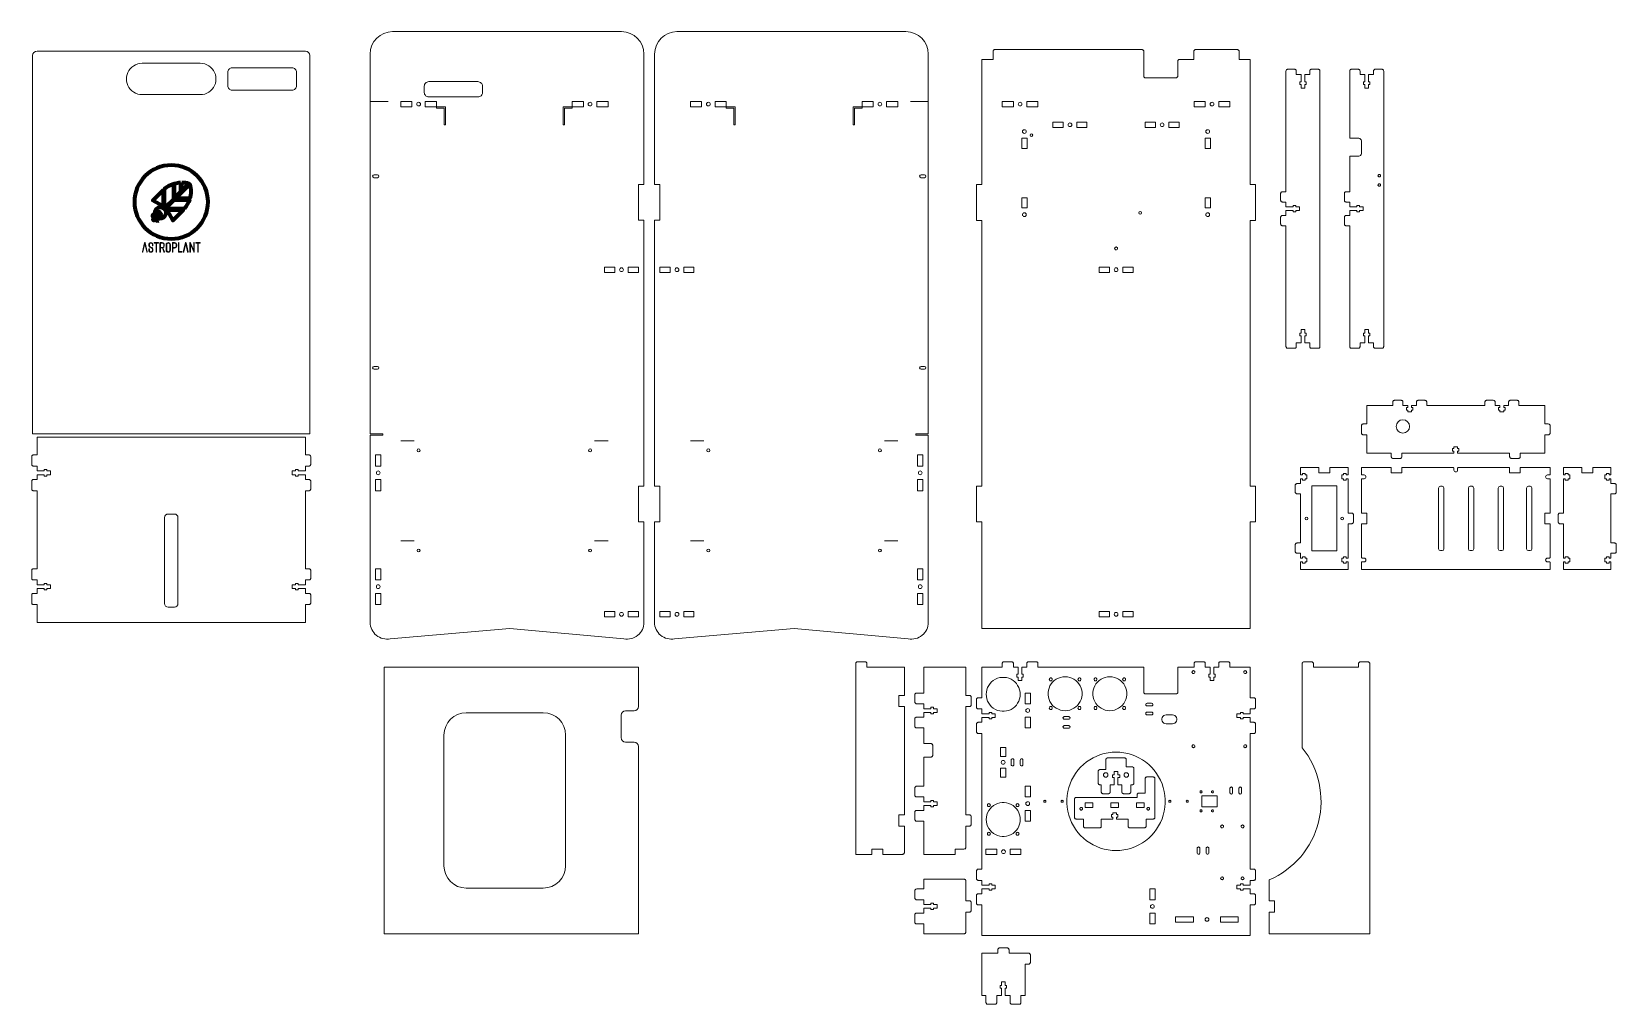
# Model space of a CAD drawing. Header units: millimetres. Extents: x -1089 to 683, y 2344 to 3432.
import ezdxf

# ---------------------------------------------------------------- set-up
doc = ezdxf.new("R2010")
doc.units = ezdxf.units.MM
doc.layers.get('0').update_dxf_attribs({"linetype": 'CONTINUOUS', "lineweight": 5, "true_color": 0xffffff})
doc.layers.add('ENGRAVED (2)', color=134, linetype='CONTINUOUS', lineweight=5, true_color=0x008080)
doc.layers.add('LASER (1)', color=94, linetype='CONTINUOUS', lineweight=5, true_color=0x008000)

# ---------------------------------------------------------------- blocks, each defined once
blk = doc.blocks.new('BLOCK_3')
at = {"layer": 'ENGRAVED (2)'}
for points, knots in [([(929.7, 3652.2), (929.7, 3652.2), (929.8, 3652.2), (929.8, 3652.2), (930, 3652.2), (930.1, 3652.1), (930.1, 3652), (930.1, 3652), (930.1, 3650.2), (930.1, 3650.2), (930.1, 3650.2), (939.8, 3650.2), (939.8, 3650.2), (940, 3650.2), (940.1, 3650.1), (940.1, 3649.9), (940.1, 3649.9), (940.1, 3649.8), (940.1, 3649.8), (940.1, 3649.7), (940, 3649.6), (939.8, 3649.6), (939.8, 3649.6), (930.1, 3649.6), (930.1, 3649.6), (930.1, 3649.6), (930.1, 3647.8), (930.1, 3647.8), (930.1, 3647.6), (930, 3647.5), (929.8, 3647.5), (929.8, 3647.5), (929.7, 3647.5), (929.7, 3647.5), (929.6, 3647.5), (929.5, 3647.6), (929.5, 3647.8), (929.5, 3647.8), (929.5, 3652), (929.5, 3652), (929.5, 3652.1), (929.6, 3652.2), (929.7, 3652.2)], [0, 0, 0, 0, 1, 1, 1, 2, 2, 2, 3, 3, 3, 4, 4, 4, 5, 5, 5, 6, 6, 6, 7, 7, 7, 8, 8, 8, 9, 9, 9, 10, 10, 10, 11, 11, 11, 12, 12, 12, 13, 13, 13, 14, 14, 14, 14]), ([(940.1, 3641.2), (940.1, 3641.2), (940.1, 3641), (940.1, 3641), (940.1, 3640.9), (940, 3640.8), (939.8, 3640.8), (939.8, 3640.8), (929.7, 3640.8), (929.7, 3640.8), (929.6, 3640.8), (929.5, 3640.9), (929.5, 3641), (929.5, 3641), (929.5, 3641.2), (929.5, 3641.2), (929.5, 3641.4), (929.6, 3641.5), (929.7, 3641.5), (929.7, 3641.5), (938.6, 3645.2), (938.6, 3645.2), (938.6, 3645.2), (929.7, 3645.2), (929.7, 3645.2), (929.6, 3645.2), (929.5, 3645.3), (929.5, 3645.4), (929.5, 3645.4), (929.5, 3645.5), (929.5, 3645.5), (929.5, 3645.7), (929.6, 3645.8), (929.7, 3645.8), (929.7, 3645.8), (939.8, 3645.8), (939.8, 3645.8), (940, 3645.8), (940.1, 3645.7), (940.1, 3645.5), (940.1, 3645.5), (940.1, 3645.4), (940.1, 3645.4), (940.1, 3645.2), (940, 3645.1), (939.9, 3645.1), (939.9, 3645.1), (931, 3641.4), (931, 3641.4), (931, 3641.4), (939.8, 3641.4), (939.8, 3641.4), (940, 3641.4), (940.1, 3641.3), (940.1, 3641.2)], [0, 0, 0, 0, 1, 1, 1, 2, 2, 2, 3, 3, 3, 4, 4, 4, 5, 5, 5, 6, 6, 6, 7, 7, 7, 8, 8, 8, 9, 9, 9, 10, 10, 10, 11, 11, 11, 12, 12, 12, 13, 13, 13, 14, 14, 14, 15, 15, 15, 16, 16, 16, 17, 17, 17, 18, 18, 18, 18]), ([(939.8, 3638.9), (939.8, 3638.9), (929.7, 3636.5), (929.7, 3636.5), (929.6, 3636.5), (929.5, 3636.4), (929.5, 3636.3), (929.5, 3636.3), (929.5, 3636.1), (929.5, 3636.1), (929.5, 3635.9), (929.6, 3635.8), (929.7, 3635.8), (929.7, 3635.8), (939.8, 3633.5), (939.8, 3633.5), (940, 3633.4), (940.1, 3633.5), (940.1, 3633.7), (940.1, 3633.7), (940.1, 3633.8), (940.1, 3633.8), (940.1, 3633.9), (940, 3634), (939.9, 3634), (939.9, 3634), (930.6, 3636.2), (930.6, 3636.2), (930.6, 3636.2), (939.9, 3638.3), (939.9, 3638.3), (940, 3638.3), (940.1, 3638.4), (940.1, 3638.5), (940.1, 3638.5), (940.1, 3638.7), (940.1, 3638.7), (940.1, 3638.9), (940, 3638.9), (939.8, 3638.9)], [0, 0, 0, 0, 1, 1, 1, 2, 2, 2, 3, 3, 3, 4, 4, 4, 5, 5, 5, 6, 6, 6, 7, 7, 7, 8, 8, 8, 9, 9, 9, 10, 10, 10, 11, 11, 11, 12, 12, 12, 13, 13, 13, 13]), ([(939.8, 3631.9), (939.8, 3631.9), (939.8, 3631.9), (939.8, 3631.9), (940, 3631.9), (940.1, 3631.8), (940.1, 3631.7), (940.1, 3631.7), (940.1, 3628.3), (940.1, 3628.3), (940.1, 3628.1), (940, 3628), (939.8, 3628), (939.8, 3628), (929.7, 3628), (929.7, 3628), (929.6, 3628), (929.5, 3628.1), (929.5, 3628.3), (929.5, 3628.3), (929.5, 3628.4), (929.5, 3628.4), (929.5, 3628.6), (929.6, 3628.6), (929.7, 3628.6), (929.7, 3628.6), (939.5, 3628.6), (939.5, 3628.6), (939.5, 3628.6), (939.5, 3631.7), (939.5, 3631.7), (939.5, 3631.8), (939.6, 3631.9), (939.8, 3631.9)], [0, 0, 0, 0, 1, 1, 1, 2, 2, 2, 3, 3, 3, 4, 4, 4, 5, 5, 5, 6, 6, 6, 7, 7, 7, 8, 8, 8, 9, 9, 9, 10, 10, 10, 11, 11, 11, 11]), ([(929.4, 3616.7), (929.4, 3616.7), (929.4, 3616.8), (929.4, 3616.8), (929.4, 3618.4), (930.2, 3619.1), (931.6, 3619.1), (931.6, 3619.1), (938, 3619.1), (938, 3619.1), (939.4, 3619.1), (940.2, 3618.4), (940.2, 3616.8), (940.2, 3616.8), (940.2, 3616.7), (940.2, 3616.7), (940.2, 3615.1), (939.4, 3614.3), (938, 3614.3), (938, 3614.3), (931.6, 3614.3), (931.6, 3614.3), (930.2, 3614.3), (929.4, 3615.1), (929.4, 3616.7)], [0, 0, 0, 0, 1, 1, 1, 2, 2, 2, 3, 3, 3, 4, 4, 4, 5, 5, 5, 6, 6, 6, 7, 7, 7, 8, 8, 8, 8]), ([(931.7, 3626.1), (931.7, 3626.1), (933.3, 3626.1), (933.3, 3626.1), (934.8, 3626.1), (935.6, 3625.3), (935.6, 3623.7), (935.6, 3623.7), (935.6, 3621.9), (935.6, 3621.9), (935.6, 3621.9), (939.8, 3621.9), (939.8, 3621.9), (940, 3621.9), (940.1, 3621.8), (940.1, 3621.6), (940.1, 3621.6), (940.1, 3621.5), (940.1, 3621.5), (940.1, 3621.4), (940, 3621.3), (939.8, 3621.3), (939.8, 3621.3), (929.7, 3621.3), (929.7, 3621.3), (929.6, 3621.3), (929.5, 3621.4), (929.5, 3621.5), (929.5, 3621.5), (929.5, 3623.7), (929.5, 3623.7), (929.5, 3625.3), (930.3, 3626.1), (931.7, 3626.1)], [0, 0, 0, 0, 1, 1, 1, 2, 2, 2, 3, 3, 3, 4, 4, 4, 5, 5, 5, 6, 6, 6, 7, 7, 7, 8, 8, 8, 9, 9, 9, 10, 10, 10, 11, 11, 11, 11]), ([(939.6, 3616.7), (939.6, 3618.1), (939.1, 3618.5), (937.7, 3618.5), (937.7, 3618.5), (931.9, 3618.5), (931.9, 3618.5), (930.5, 3618.5), (930, 3618.1), (930, 3616.7), (930, 3615.4), (930.5, 3614.9), (931.9, 3614.9), (931.9, 3614.9), (937.7, 3614.9), (937.7, 3614.9), (939.1, 3614.9), (939.6, 3615.4), (939.6, 3616.7)], [0, 0, 0, 0, 1, 1, 1, 2, 2, 2, 3, 3, 3, 4, 4, 4, 5, 5, 5, 6, 6, 6, 6]), ([(932, 3625.5), (930.7, 3625.5), (930.1, 3625), (930.1, 3623.7), (930.1, 3623.7), (930.1, 3621.9), (930.1, 3621.9), (930.1, 3621.9), (935, 3621.9), (935, 3621.9), (935, 3621.9), (935, 3623.7), (935, 3623.7), (935, 3625), (934.4, 3625.5), (933.1, 3625.5), (933.1, 3625.5), (932, 3625.5), (932, 3625.5)], [0, 0, 0, 0, 1, 1, 1, 2, 2, 2, 3, 3, 3, 4, 4, 4, 5, 5, 5, 6, 6, 6, 6]), ([(933.1, 3599.2), (933.1, 3599.2), (933.1, 3599.1), (933.1, 3599.1), (933.1, 3599), (933, 3598.9), (932.9, 3598.9), (932.9, 3598.9), (931.8, 3598.9), (931.8, 3598.9), (930.5, 3598.9), (930, 3598.4), (930, 3597.2), (930, 3595.9), (930.5, 3595.5), (931.8, 3595.5), (931.8, 3595.5), (932.5, 3595.5), (932.5, 3595.5), (933.4, 3595.5), (933.6, 3595.8), (934.1, 3596.6), (934.1, 3596.6), (935, 3598.3), (935, 3598.3), (935.3, 3599), (936, 3599.5), (936.7, 3599.5), (936.7, 3599.5), (938, 3599.5), (938, 3599.5), (939.5, 3599.5), (940.2, 3598.8), (940.2, 3597.2), (940.2, 3597.2), (940.2, 3597.2), (940.2, 3597.2), (940.2, 3595.6), (939.5, 3594.9), (938, 3594.9), (938, 3594.9), (936.5, 3594.9), (936.5, 3594.9), (936.4, 3594.9), (936.3, 3595), (936.3, 3595.1), (936.3, 3595.1), (936.3, 3595.2), (936.3, 3595.2), (936.3, 3595.4), (936.4, 3595.5), (936.5, 3595.5), (936.5, 3595.5), (937.8, 3595.5), (937.8, 3595.5), (939, 3595.5), (939.6, 3595.9), (939.6, 3597.2), (939.6, 3598.5), (939, 3598.9), (937.8, 3598.9), (937.8, 3598.9), (936.9, 3598.9), (936.9, 3598.9), (936.1, 3598.9), (935.8, 3598.6), (935.3, 3597.7), (935.3, 3597.7), (934.4, 3596), (934.4, 3596), (933.9, 3595.2), (933.5, 3594.9), (932.8, 3594.9), (932.8, 3594.9), (931.6, 3594.9), (931.6, 3594.9), (930.1, 3594.9), (929.4, 3595.7), (929.4, 3597.2), (929.4, 3597.2), (929.4, 3597.2), (929.4, 3597.2), (929.4, 3598.6), (930.1, 3599.5), (931.6, 3599.5), (931.6, 3599.5), (932.9, 3599.5), (932.9, 3599.5), (933, 3599.5), (933.1, 3599.4), (933.1, 3599.2)], [0, 0, 0, 0, 1, 1, 1, 2, 2, 2, 3, 3, 3, 4, 4, 4, 5, 5, 5, 6, 6, 6, 7, 7, 7, 8, 8, 8, 9, 9, 9, 10, 10, 10, 11, 11, 11, 12, 12, 12, 13, 13, 13, 14, 14, 14, 15, 15, 15, 16, 16, 16, 17, 17, 17, 18, 18, 18, 19, 19, 19, 20, 20, 20, 21, 21, 21, 22, 22, 22, 23, 23, 23, 24, 24, 24, 25, 25, 25, 26, 26, 26, 27, 27, 27, 28, 28, 28, 29, 29, 29, 30, 30, 30, 30]), ([(940.1, 3612.3), (940.1, 3612.3), (940.1, 3612.1), (940.1, 3612.1), (940.1, 3612), (940, 3611.9), (939.9, 3611.8), (939.9, 3611.8), (935.4, 3610.1), (935.4, 3610.1), (935.4, 3610.1), (935.4, 3609.9), (935.4, 3609.9), (935.4, 3609.9), (935.4, 3608), (935.4, 3608), (935.4, 3608), (939.8, 3608), (939.8, 3608), (940, 3608), (940.1, 3607.9), (940.1, 3607.8), (940.1, 3607.8), (940.1, 3607.7), (940.1, 3607.7), (940.1, 3607.5), (940, 3607.4), (939.8, 3607.4), (939.8, 3607.4), (929.7, 3607.4), (929.7, 3607.4), (929.6, 3607.4), (929.5, 3607.5), (929.5, 3607.7), (929.5, 3607.7), (929.5, 3609.9), (929.5, 3609.9), (929.5, 3611.5), (930.3, 3612.2), (931.7, 3612.2), (931.7, 3612.2), (933.2, 3612.2), (933.2, 3612.2), (934.4, 3612.2), (935.1, 3611.7), (935.4, 3610.7), (935.4, 3610.7), (939.8, 3612.5), (939.8, 3612.5), (940, 3612.5), (940.1, 3612.5), (940.1, 3612.3)], [0, 0, 0, 0, 1, 1, 1, 2, 2, 2, 3, 3, 3, 4, 4, 4, 5, 5, 5, 6, 6, 6, 7, 7, 7, 8, 8, 8, 9, 9, 9, 10, 10, 10, 11, 11, 11, 12, 12, 12, 13, 13, 13, 14, 14, 14, 15, 15, 15, 16, 16, 16, 17, 17, 17, 17]), ([(929.7, 3605.7), (929.7, 3605.7), (929.8, 3605.7), (929.8, 3605.7), (930, 3605.7), (930.1, 3605.6), (930.1, 3605.4), (930.1, 3605.4), (930.1, 3603.6), (930.1, 3603.6), (930.1, 3603.6), (939.8, 3603.6), (939.8, 3603.6), (940, 3603.6), (940.1, 3603.5), (940.1, 3603.4), (940.1, 3603.4), (940.1, 3603.3), (940.1, 3603.3), (940.1, 3603.1), (940, 3603), (939.8, 3603), (939.8, 3603), (930.1, 3603), (930.1, 3603), (930.1, 3603), (930.1, 3601.2), (930.1, 3601.2), (930.1, 3601.1), (930, 3601), (929.8, 3601), (929.8, 3601), (929.7, 3601), (929.7, 3601), (929.6, 3601), (929.5, 3601.1), (929.5, 3601.2), (929.5, 3601.2), (929.5, 3605.4), (929.5, 3605.4), (929.5, 3605.6), (929.6, 3605.7), (929.7, 3605.7)], [0, 0, 0, 0, 1, 1, 1, 2, 2, 2, 3, 3, 3, 4, 4, 4, 5, 5, 5, 6, 6, 6, 7, 7, 7, 8, 8, 8, 9, 9, 9, 10, 10, 10, 11, 11, 11, 12, 12, 12, 13, 13, 13, 14, 14, 14, 14]), ([(932.9, 3611.6), (932.9, 3611.6), (932, 3611.6), (932, 3611.6), (930.7, 3611.6), (930.1, 3611.1), (930.1, 3609.8), (930.1, 3609.8), (930.1, 3608), (930.1, 3608), (930.1, 3608), (934.9, 3608), (934.9, 3608), (934.9, 3608), (934.9, 3609.8), (934.9, 3609.8), (934.9, 3611.1), (934.3, 3611.6), (932.9, 3611.6)], [0, 0, 0, 0, 1, 1, 1, 2, 2, 2, 3, 3, 3, 4, 4, 4, 5, 5, 5, 6, 6, 6, 6]), ([(939.8, 3593.2), (939.8, 3593.2), (929.7, 3590.8), (929.7, 3590.8), (929.6, 3590.8), (929.5, 3590.7), (929.5, 3590.6), (929.5, 3590.6), (929.5, 3590.4), (929.5, 3590.4), (929.5, 3590.2), (929.6, 3590.1), (929.7, 3590.1), (929.7, 3590.1), (939.8, 3587.8), (939.8, 3587.8), (940, 3587.7), (940.1, 3587.8), (940.1, 3588), (940.1, 3588), (940.1, 3588.1), (940.1, 3588.1), (940.1, 3588.2), (940, 3588.3), (939.9, 3588.4), (939.9, 3588.4), (930.6, 3590.5), (930.6, 3590.5), (930.6, 3590.5), (939.9, 3592.6), (939.9, 3592.6), (940, 3592.6), (940.1, 3592.7), (940.1, 3592.9), (940.1, 3592.9), (940.1, 3593), (940.1, 3593), (940.1, 3593.2), (940, 3593.2), (939.8, 3593.2)], [0, 0, 0, 0, 1, 1, 1, 2, 2, 2, 3, 3, 3, 4, 4, 4, 5, 5, 5, 6, 6, 6, 7, 7, 7, 8, 8, 8, 9, 9, 9, 10, 10, 10, 11, 11, 11, 12, 12, 12, 13, 13, 13, 13])]:
    blk.add_open_spline(points, degree=3, knots=knots, dxfattribs=at)

msp = doc.modelspace()

# ---------------------------------------------------------------- linework, layer by layer
msp.add_line((-44.6, 2518), (-44.6, 2518))
msp.add_line((-44.6, 2518), (-44.6, 2518))
at = {"layer": 'ENGRAVED (2)', "lineweight": 70}
msp.add_lwpolyline([(-937.6, 3232.2), (-931.2, 3220.8), (-919.8, 3232.2), (-937.6, 3232.2)], dxfattribs=at)
for points, knots in [([(-891.9, 3241.4), (-891.9, 3218.6), (-910.3, 3200.2), (-933, 3200.2), (-955.8, 3200.2), (-974.2, 3218.6), (-974.2, 3241.4), (-974.2, 3264.1), (-955.8, 3282.5), (-933, 3282.5), (-910.3, 3282.5), (-891.9, 3264.1), (-891.9, 3241.4)], [0, 0, 0, 0, 1, 1, 1, 2, 2, 2, 3, 3, 3, 4, 4, 4, 4]), ([(-940.7, 3236), (-940.2, 3235.7), (-939.5, 3235.8), (-939.1, 3236.2), (-939.1, 3236.2), (-930.6, 3244.7), (-930.6, 3244.7), (-930.6, 3244.7), (-930.6, 3261.8), (-930.6, 3261.8), (-934.3, 3260.5), (-937.7, 3258.6), (-940.7, 3255.9), (-940.7, 3255.9), (-940.7, 3236), (-940.7, 3236)], [0, 0, 0, 0, 1, 1, 1, 2, 2, 2, 3, 3, 3, 4, 4, 4, 5, 5, 5, 5]), ([(-922.7, 3263.2), (-924.9, 3263.1), (-927.1, 3262.8), (-929.3, 3262.2), (-929.3, 3262.2), (-929.3, 3246.1), (-929.3, 3246.1), (-929.3, 3246.1), (-922.7, 3252.7), (-922.7, 3252.7), (-922.7, 3252.7), (-922.7, 3263.2), (-922.7, 3263.2)], [0, 0, 0, 0, 1, 1, 1, 2, 2, 2, 3, 3, 3, 4, 4, 4, 4]), ([(-912.2, 3245.1), (-910.8, 3250.3), (-910.7, 3255.9), (-912.2, 3261.2), (-912.2, 3261.2), (-928.3, 3245.1), (-928.3, 3245.1), (-928.3, 3245.1), (-912.2, 3245.1), (-912.2, 3245.1)], [0, 0, 0, 0, 1, 1, 1, 2, 2, 2, 3, 3, 3, 3]), ([(-921.3, 3263.3), (-921.3, 3263.3), (-921.3, 3254), (-921.3, 3254), (-921.3, 3254), (-913.2, 3262.1), (-913.2, 3262.1), (-915.9, 3262.9), (-918.6, 3263.3), (-921.3, 3263.3)], [0, 0, 0, 0, 1, 1, 1, 2, 2, 2, 3, 3, 3, 3]), ([(-942.1, 3254.7), (-942.1, 3254.7), (-942.1, 3254.7), (-942.1, 3254.6), (-942.1, 3254.6), (-953.6, 3243.2), (-953.6, 3243.2), (-953.6, 3243.2), (-953.6, 3243.2), (-953.6, 3243.2), (-953.6, 3243.2), (-942.1, 3236.7), (-942.1, 3236.7), (-942.1, 3236.7), (-942.1, 3254.7), (-942.1, 3254.7)], [0, 0, 0, 0, 1, 1, 1, 2, 2, 2, 3, 3, 3, 4, 4, 4, 5, 5, 5, 5]), ([(-918.5, 3233.6), (-915.8, 3236.6), (-913.9, 3240.1), (-912.6, 3243.8), (-912.6, 3243.8), (-929.7, 3243.8), (-929.7, 3243.8), (-929.7, 3243.8), (-938.2, 3235.3), (-938.2, 3235.3), (-938.6, 3234.8), (-938.7, 3234.1), (-938.4, 3233.6), (-938.4, 3233.6), (-938.4, 3233.6), (-938.4, 3233.6), (-938.4, 3233.6), (-918.5, 3233.6), (-918.5, 3233.6)], [0, 0, 0, 0, 1, 1, 1, 2, 2, 2, 3, 3, 3, 4, 4, 4, 5, 5, 5, 6, 6, 6, 6]), ([(-951.4, 3224.9), (-952, 3224.3), (-953, 3224.3), (-953.6, 3224.9), (-954.3, 3225.5), (-954.3, 3226.5), (-953.6, 3227.2), (-953, 3227.8), (-952, 3227.8), (-951.4, 3227.2), (-950.7, 3226.5), (-950.7, 3225.5), (-951.4, 3224.9)], [0, 0, 0, 0, 1, 1, 1, 2, 2, 2, 3, 3, 3, 4, 4, 4, 4]), ([(-945.2, 3229.2), (-943.5, 3227.5), (-943, 3225.2), (-943.6, 3223.1), (-942.5, 3223.4), (-941.4, 3224), (-940.6, 3224.9), (-938.4, 3227.2), (-938.3, 3231), (-940.4, 3233.4), (-942.9, 3236.1), (-947.1, 3236.2), (-949.7, 3233.7), (-950.5, 3232.9), (-951, 3231.9), (-951.3, 3230.8), (-949.2, 3231.4), (-946.9, 3230.8), (-945.2, 3229.2)], [0, 0, 0, 0, 1, 1, 1, 2, 2, 2, 3, 3, 3, 4, 4, 4, 5, 5, 5, 6, 6, 6, 6]), ([(-946.8, 3225.3), (-947.5, 3224.6), (-948.5, 3224.6), (-949.1, 3225.3), (-949.8, 3225.9), (-949.8, 3226.9), (-949.1, 3227.5), (-948.5, 3228.2), (-947.5, 3228.2), (-946.8, 3227.5), (-946.2, 3226.9), (-946.2, 3225.9), (-946.8, 3225.3)], [0, 0, 0, 0, 1, 1, 1, 2, 2, 2, 3, 3, 3, 4, 4, 4, 4]), ([(-951.7, 3221), (-952.2, 3220.6), (-952.9, 3220.6), (-953.4, 3221), (-953.8, 3221.5), (-953.8, 3222.2), (-953.4, 3222.7), (-952.9, 3223.1), (-952.2, 3223.1), (-951.7, 3222.7), (-951.3, 3222.2), (-951.3, 3221.5), (-951.7, 3221)], [0, 0, 0, 0, 1, 1, 1, 2, 2, 2, 3, 3, 3, 4, 4, 4, 4]), ([(-947.2, 3220.8), (-947.8, 3220.2), (-948.9, 3220.2), (-949.5, 3220.8), (-950.1, 3221.5), (-950.1, 3222.5), (-949.5, 3223.1), (-948.9, 3223.8), (-947.8, 3223.8), (-947.2, 3223.1), (-946.6, 3222.5), (-946.6, 3221.5), (-947.2, 3220.8)], [0, 0, 0, 0, 1, 1, 1, 2, 2, 2, 3, 3, 3, 4, 4, 4, 4])]:
    msp.add_open_spline(points, degree=3, knots=knots, dxfattribs=at)
at = {"layer": 'LASER (1)'}
for p, q in [((-685.6, 3431.8), (-429.6, 3431.8)), ((-111.6, 3431.8), (-367.6, 3431.8)), ((-1088, 3405), (-1088, 2982)), ((-1083, 3410), (-783, 3410)), ((-778, 3405), (-778, 2982)), ((-14.2, 3400.8), (-14.2, 3409.8)), ((-12.2, 3411.8), (152.3, 3411.8)), ((210.3, 3400.8), (210.3, 3409.8)), ((212.3, 3411.8), (258.8, 3411.8)), ((260.8, 3400.8), (260.8, 3409.8)), ((-26.7, 3400.8), (-14.2, 3400.8)), ((194.3, 3400.8), (210.3, 3400.8)), ((273.3, 3400.8), (260.8, 3400.8)), ((384.6, 3312.6), (384.6, 3387.8)), ((156.3, 3380.2), (190.3, 3380.2)), ((-626.4, 3347.8), (-636.4, 3347.8)), ((-636.4, 3347.8), (-636.4, 3346.3)), ((-636.4, 3346.3), (-627.9, 3346.3)), ((-627.9, 3327.8), (-627.9, 3346.3)), ((-626.4, 3327.8), (-626.4, 3347.8)), ((-494.7, 3327.8), (-494.7, 3347.8)), ((-494.7, 3347.8), (-484.7, 3347.8)), ((-493.2, 3327.8), (-493.2, 3346.3)), ((-484.7, 3346.3), (-493.2, 3346.3)), ((-484.7, 3347.8), (-484.7, 3346.3)), ((-302.5, 3347.8), (-312.5, 3347.8)), ((-312.5, 3347.8), (-312.5, 3346.3)), ((-312.5, 3346.3), (-304, 3346.3)), ((-304, 3327.8), (-304, 3346.3)), ((-302.5, 3327.8), (-302.5, 3347.8)), ((-170.7, 3327.8), (-170.7, 3347.8)), ((-170.7, 3347.8), (-160.7, 3347.8)), ((-169.2, 3327.8), (-169.2, 3346.3)), ((-160.7, 3346.3), (-169.2, 3346.3)), ((-160.7, 3347.8), (-160.7, 3346.3)), ((-626.4, 3327.8), (-627.9, 3327.8)), ((-494.7, 3327.8), (-493.2, 3327.8)), ((-302.5, 3327.8), (-304, 3327.8)), ((-170.7, 3327.8), (-169.2, 3327.8)), ((64.3, 3330.7), (52.8, 3330.7)), ((52.8, 3330.7), (52.8, 3324.7)), ((52.8, 3324.7), (64.3, 3324.7)), ((64.3, 3324.7), (64.3, 3330.7)), ((90.8, 3330.7), (79.3, 3330.7)), ((79.3, 3330.7), (79.3, 3324.7)), ((79.3, 3324.7), (90.8, 3324.7)), ((90.8, 3324.7), (90.8, 3330.7)), ((167.3, 3330.7), (155.8, 3330.7)), ((155.8, 3330.7), (155.8, 3324.7)), ((155.8, 3324.7), (167.3, 3324.7)), ((167.3, 3324.7), (167.3, 3330.7)), ((193.8, 3330.7), (182.3, 3330.7)), ((182.3, 3330.7), (182.3, 3324.7)), ((182.3, 3324.7), (193.8, 3324.7)), ((193.8, 3324.7), (193.8, 3330.7)), ((17.8, 3301.1), (17.8, 3312.6)), ((17.8, 3312.6), (23.8, 3312.6)), ((23.8, 3301.1), (17.8, 3301.1)), ((23.8, 3312.6), (23.8, 3301.1)), ((228.8, 3312.6), (222.8, 3312.6)), ((222.8, 3312.6), (222.8, 3301.1)), ((222.8, 3301.1), (228.8, 3301.1)), ((228.8, 3301.1), (228.8, 3312.6)), ((384.6, 3312.6), (394.6, 3312.6)), ((397.6, 3309.6), (397.6, 3295.6)), ((394.6, 3292.6), (384.6, 3292.6)), ((384.6, 3252.8), (384.6, 3292.6)), ((-706.2, 3271.8), (-702.5, 3271.8)), ((-706.2, 3268.5), (-702.5, 3268.5)), ((-94.7, 3271.8), (-91, 3271.8)), ((-94.7, 3268.5), (-91, 3268.5)), ((17.8, 3234.7), (17.8, 3246.2)), ((17.8, 3246.2), (23.8, 3246.2)), ((23.8, 3246.2), (23.8, 3234.7)), ((228.8, 3246.2), (222.8, 3246.2)), ((222.8, 3246.2), (222.8, 3234.7)), ((228.8, 3234.7), (228.8, 3246.2)), ((23.8, 3234.7), (17.8, 3234.7)), ((222.8, 3234.7), (228.8, 3234.7)), ((-404.6, 3220.9), (-404.6, 2923.7)), ((-392.6, 2923.7), (-392.6, 3220.9)), ((-26.7, 3220.8), (-26.7, 2923.7)), ((273.3, 2923.7), (273.3, 3220.8)), ((-706.2, 3057.6), (-702.5, 3057.6)), ((-706.2, 3054.3), (-702.5, 3054.3)), ((-94.7, 3057.6), (-91, 3057.6)), ((-94.7, 3054.3), (-91, 3054.3)), ((403.6, 2993.2), (403.6, 3013.7)), ((403.6, 3013.7), (432.6, 3013.7)), ((470.6, 3013.7), (535.6, 3013.7)), ((573.6, 3013.7), (602.6, 3013.7)), ((602.6, 2993.2), (602.6, 3013.7)), ((-1088, 2982), (-778, 2982)), ((-1083, 2978.5), (-783, 2978.5)), ((-1083, 2958.6), (-1083, 2978.5)), ((-783, 2978.5), (-783, 2958.6)), ((-696.6, 2982), (-710.6, 2982)), ((-710.6, 2980.5), (-696.6, 2980.5)), ((-710.6, 2771.4), (-710.6, 2980.5)), ((-696.6, 2980.5), (-696.6, 2982)), ((-100.6, 2980.5), (-100.6, 2982)), ((-100.6, 2982), (-86.6, 2982)), ((-86.6, 2980.5), (-100.6, 2980.5)), ((-86.6, 2771.4), (-86.6, 2980.5)), ((403.6, 2981.2), (403.6, 2960.7)), ((602.6, 2981.2), (602.6, 2960.7)), ((-676.5, 2974.5), (-661.5, 2974.5)), ((-459.7, 2974.5), (-444.7, 2974.5)), ((-352.5, 2974.5), (-337.5, 2974.5)), ((-135.7, 2974.5), (-120.7, 2974.5)), ((403.6, 2960.7), (430.9, 2960.7)), ((442.9, 2960.7), (501, 2960.7)), ((505.2, 2960.7), (563.3, 2960.7)), ((575.3, 2960.7), (602.6, 2960.7)), ((349.9, 2944.6), (329.7, 2944.6)), ((329.7, 2936.2), (329.7, 2944.6)), ((349.9, 2944.6), (349.9, 2938.6)), ((362.4, 2944.6), (362.4, 2938.6)), ((362.4, 2944.6), (382.7, 2944.6)), ((382.7, 2936.2), (382.7, 2944.6)), ((397.6, 2937.2), (397.6, 2944.6)), ((430.9, 2944.6), (397.6, 2944.6)), ((430.9, 2944.6), (430.9, 2938.6)), ((442.9, 2944.6), (442.9, 2938.6)), ((500, 2944.6), (442.9, 2944.6)), ((506.2, 2944.6), (563.3, 2944.6)), ((563.3, 2944.6), (563.3, 2938.6)), ((575.3, 2944.6), (575.3, 2938.6)), ((575.3, 2944.6), (608.6, 2944.6)), ((608.6, 2937.2), (608.6, 2944.6)), ((623.6, 2936.2), (623.6, 2944.6)), ((643.9, 2944.6), (623.6, 2944.6)), ((643.9, 2944.6), (643.9, 2938.6)), ((656.4, 2944.6), (656.4, 2938.6)), ((656.4, 2944.6), (676.6, 2944.6)), ((676.6, 2936.2), (676.6, 2944.6)), ((329.7, 2932), (329.7, 2926.6)), ((370.2, 2923.9), (342.2, 2923.9)), ((342.2, 2923.9), (342.2, 2851.4)), ((362.4, 2938.6), (349.9, 2938.6)), ((370.2, 2851.4), (370.2, 2923.9)), ((382.7, 2932), (382.7, 2893.6)), ((397.6, 2893.6), (397.6, 2931)), ((430.9, 2938.6), (442.9, 2938.6)), ((485.9, 2923.6), (487.9, 2923.6)), ((519.3, 2923.6), (521.3, 2923.6)), ((552.6, 2923.6), (554.6, 2923.6)), ((563.3, 2938.6), (575.3, 2938.6)), ((584.3, 2923.6), (586.3, 2923.6)), ((608.6, 2893.6), (608.6, 2931)), ((623.6, 2932), (623.6, 2893.6)), ((643.9, 2938.6), (656.4, 2938.6)), ((676.6, 2932), (676.6, 2926.6)), ((-1083, 2918.6), (-1083, 2831.3)), ((-783, 2918.6), (-783, 2831.3)), ((329.7, 2915.1), (329.7, 2860.2)), ((483.9, 2853.7), (483.9, 2921.6)), ((489.9, 2921.6), (489.9, 2853.7)), ((517.3, 2853.7), (517.3, 2921.6)), ((523.3, 2921.6), (523.3, 2853.7)), ((550.6, 2853.7), (550.6, 2921.6)), ((556.6, 2921.6), (556.6, 2853.7)), ((582.3, 2921.6), (582.3, 2853.7)), ((588.3, 2921.6), (588.3, 2853.7)), ((676.6, 2915.1), (676.6, 2860.2)), ((-940.5, 2888.5), (-940.5, 2792.4)), ((-936.5, 2892.5), (-929.5, 2892.5)), ((-925.5, 2888.5), (-925.5, 2792.4)), ((397.6, 2893.6), (403.6, 2893.6)), ((403.6, 2893.6), (403.6, 2881.6)), ((608.6, 2893.6), (602.6, 2893.6)), ((602.6, 2893.6), (602.6, 2881.6)), ((382.7, 2881.6), (382.7, 2843.3)), ((397.6, 2881.6), (403.6, 2881.6)), ((397.6, 2844.3), (397.6, 2881.6)), ((608.6, 2881.6), (602.6, 2881.6)), ((608.6, 2844.3), (608.6, 2881.6)), ((623.6, 2881.6), (623.6, 2843.3)), ((-676.5, 2862.5), (-661.5, 2862.5)), ((-459.7, 2862.5), (-444.7, 2862.5)), ((-352.5, 2862.5), (-337.5, 2862.5)), ((-135.7, 2862.5), (-120.7, 2862.5)), ((329.7, 2848.7), (329.7, 2843.3)), ((329.7, 2839.1), (329.7, 2830.6)), ((342.2, 2851.4), (370.2, 2851.4)), ((382.7, 2839.1), (382.7, 2830.6)), ((397.6, 2830.6), (397.6, 2838.1)), ((485.9, 2851.7), (487.9, 2851.7)), ((519.3, 2851.7), (521.3, 2851.7)), ((552.6, 2851.7), (554.6, 2851.7)), ((584.3, 2851.7), (586.3, 2851.7)), ((608.6, 2830.6), (608.6, 2838.1)), ((623.6, 2839.1), (623.6, 2830.6)), ((676.6, 2848.7), (676.6, 2843.3)), ((676.6, 2839.1), (676.6, 2830.6)), ((382.7, 2830.6), (329.7, 2830.6)), ((608.6, 2830.6), (397.6, 2830.6)), ((676.6, 2830.6), (623.6, 2830.6)), ((-1083, 2771.4), (-1083, 2791.3)), ((-929.5, 2788.4), (-936.5, 2788.4)), ((-783, 2791.3), (-783, 2771.4)), ((-1083, 2771.4), (-783, 2771.4)), ((-710.6, 2771.4), (-710.6, 2771.4)), ((-410.6, 2721.3), (-695.1, 2721.3)), ((-410.6, 2677.5), (-410.6, 2721.3)), ((-167.7, 2721.3), (-167.7, 2512)), ((-155.2, 2721.3), (-113.4, 2721.3)), ((-113.4, 2721.3), (-113.4, 2689.7)), ((-44.6, 2721.3), (-91.6, 2721.3)), ((-91.6, 2721.3), (-91.6, 2692.4)), ((-44.6, 2689.7), (-44.6, 2721.3)), ((-26.7, 2687.1), (-26.7, 2721.3)), ((8.5, 2721.3), (13.9, 2721.3)), ((18.1, 2721.3), (23.5, 2721.3)), ((36, 2721.3), (154.3, 2721.3)), ((228.5, 2721.3), (223.1, 2721.3)), ((238.1, 2721.3), (232.7, 2721.3)), ((250.6, 2721.3), (273.3, 2721.3)), ((273.3, 2687.1), (273.3, 2721.3)), ((331.5, 2721.3), (331.5, 2631.1)), ((344, 2721.3), (394.5, 2721.3)), ((407, 2721.3), (407, 2423.3)), ((-113.4, 2689.7), (-119.4, 2689.7)), ((-119.4, 2689.7), (-119.4, 2677.2)), ((-113.4, 2677.2), (-119.4, 2677.2)), ((-113.4, 2677.2), (-113.4, 2556.1)), ((-91.6, 2680.4), (-91.6, 2674.9)), ((-44.6, 2556.1), (-44.6, 2677.2)), ((-517.1, 2670.3), (-603.1, 2670.3)), ((-430.1, 2667.5), (-430.1, 2642.5)), ((-415.6, 2672.5), (-425.1, 2672.5)), ((-91.6, 2670.8), (-91.6, 2665.4)), ((-628.1, 2645.3), (-628.1, 2499.3)), ((-492.1, 2499.3), (-492.1, 2645.3)), ((-91.6, 2653.4), (-91.6, 2635.8)), ((-26.7, 2495.4), (-26.7, 2647.1)), ((273.3, 2495.4), (273.3, 2647.1)), ((-425.1, 2637.5), (-415.6, 2637.5)), ((-410.6, 2632.5), (-410.6, 2423.3)), ((-91.6, 2620.8), (-91.6, 2588.2)), ((-91.6, 2576.2), (-91.6, 2570.8)), ((-113.4, 2556.1), (-119.4, 2556.1)), ((-119.4, 2556.1), (-119.4, 2543.7)), ((-91.6, 2566.6), (-91.6, 2561.2)), ((-113.4, 2543.7), (-119.4, 2543.7)), ((-113.4, 2543.7), (-113.4, 2514)), ((-91.6, 2549.2), (-91.6, 2512)), ((-44.6, 2520), (-44.6, 2543.7)), ((-149.8, 2512), (-149.8, 2518)), ((-137.3, 2518), (-149.8, 2518)), ((-137.3, 2512), (-137.3, 2518)), ((-46.7, 2518), (-56.6, 2518)), ((-56.6, 2518), (-56.6, 2512)), ((-167.7, 2512), (-149.8, 2512)), ((-115.4, 2512), (-137.3, 2512)), ((-91.6, 2512), (-56.6, 2512)), ((-46.7, 2484.2), (-91.6, 2484.2)), ((-91.6, 2473.3), (-91.6, 2484.2)), ((-44.6, 2482.2), (-44.6, 2460)), ((294.6, 2460), (294.6, 2483.5)), ((-603.1, 2474.3), (-517.1, 2474.3)), ((-91.6, 2461.3), (-91.6, 2455.9)), ((-91.6, 2461.3), (-91.6, 2455.9)), ((-91.6, 2451.7), (-91.6, 2446.3)), ((-91.6, 2451.7), (-91.6, 2446.3)), ((-44.6, 2425.3), (-44.6, 2447.5)), ((294.6, 2460), (300.6, 2460)), ((294.6, 2447.5), (300.6, 2447.5)), ((294.6, 2423.3), (294.6, 2447.5)), ((300.6, 2460), (300.6, 2447.5)), ((-91.6, 2423.3), (-91.6, 2434.3)), ((-695.1, 2423.3), (-410.6, 2423.3)), ((-46.7, 2423.3), (-91.6, 2423.3)), ((294.6, 2423.3), (407, 2423.3)), ((-26.7, 2401.4), (-26.7, 2354.4)), ((-26.7, 2401.4), (-8.8, 2401.4)), ((21.6, 2389.4), (21.6, 2354.4)), ((-26.7, 2354.4), (-22.1, 2354.4)), ((-10.1, 2354.4), (-4.7, 2354.4)), ((-10.1, 2354.4), (-4.7, 2354.4)), ((-0.5, 2354.4), (4.9, 2354.4)), ((-0.5, 2354.4), (4.9, 2354.4)), ((16.9, 2354.4), (21.6, 2354.4))]:
    msp.add_line(p, q, dxfattribs=at)
for points in [[(-710.6, 3406.8), (-710.6, 2982)], [(-404.6, 3260.9), (-404.6, 3406.8)], [(-392.6, 3260.9), (-392.6, 3406.8)], [(-86.6, 3406.8), (-86.6, 2982)], [(-12.2, 3411.8), (-12.6, 3411.7), (-13, 3411.6), (-13.3, 3411.4), (-13.6, 3411.2), (-13.8, 3410.9), (-14, 3410.6), (-14.2, 3410.2), (-14.2, 3409.8)], [(154.3, 3409.8), (154.2, 3410.2), (154.1, 3410.6), (153.9, 3410.9), (153.7, 3411.2), (153.4, 3411.4), (153, 3411.6), (152.6, 3411.7), (152.3, 3411.8)], [(154.3, 3409.8), (154.3, 3382.2)], [(212.3, 3411.8), (211.9, 3411.7), (211.5, 3411.6), (211.2, 3411.4), (210.9, 3411.2), (210.6, 3410.9), (210.5, 3410.6), (210.3, 3410.2), (210.3, 3409.8)], [(258.8, 3411.8), (259.2, 3411.7), (259.6, 3411.6), (259.9, 3411.4), (260.2, 3411.2), (260.4, 3410.9), (260.6, 3410.6), (260.8, 3410.2), (260.8, 3409.8)], [(-965.5, 3396.4), (-968, 3396.2), (-970.5, 3395.7), (-972.8, 3394.8), (-975, 3393.6), (-977, 3392.1), (-978.8, 3390.4), (-980.3, 3388.4), (-981.5, 3386.2), (-982.3, 3383.8), (-982.9, 3381.4), (-983, 3378.9), (-982.9, 3376.4), (-982.3, 3374), (-981.5, 3371.6), (-980.3, 3369.4), (-978.8, 3367.5), (-977, 3365.7), (-975, 3364.2), (-972.8, 3363), (-970.5, 3362.1), (-968, 3361.6), (-965.5, 3361.4)], [(-900.5, 3396.4), (-965.5, 3396.4)], [(-900.5, 3361.4), (-898.1, 3361.6), (-895.6, 3362.1), (-893.3, 3363), (-891.1, 3364.2), (-889.1, 3365.7), (-887.3, 3367.5), (-885.8, 3369.4), (-884.6, 3371.6), (-883.7, 3374), (-883.2, 3376.4), (-883, 3378.9), (-883.2, 3381.4), (-883.7, 3383.8), (-884.6, 3386.2), (-885.8, 3388.4), (-887.3, 3390.4), (-889.1, 3392.1), (-891.1, 3393.6), (-893.3, 3394.8), (-895.6, 3395.7), (-898.1, 3396.2), (-900.5, 3396.4)], [(-869.9, 3386.4), (-869.8, 3387.4), (-869.5, 3388.3), (-869.1, 3389.2), (-868.4, 3389.9), (-867.7, 3390.5), (-866.8, 3391), (-865.9, 3391.3), (-864.9, 3391.4)], [(-869.9, 3386.4), (-869.9, 3371.4)], [(-797.9, 3391.4), (-864.9, 3391.4)], [(-797.9, 3391.4), (-796.9, 3391.3), (-796, 3391), (-795.1, 3390.5), (-794.4, 3389.9), (-793.7, 3389.2), (-793.3, 3388.3), (-793, 3387.4), (-792.9, 3386.4)], [(-792.9, 3371.4), (-792.9, 3386.4)], [(-26.7, 3260.9), (-26.7, 3400.8)], [(194.3, 3400.8), (193.9, 3400.7), (193.5, 3400.6), (193.2, 3400.4), (192.9, 3400.2), (192.7, 3399.9), (192.5, 3399.5), (192.3, 3399.1), (192.3, 3398.8)], [(192.3, 3382.2), (192.3, 3398.8)], [(273.3, 3400.8), (273.3, 3260.9)], [(315.3, 3389.8), (314.9, 3389.8), (314.6, 3389.6), (314.2, 3389.5), (313.9, 3389.2), (313.7, 3388.9), (313.5, 3388.6), (313.4, 3388.2), (313.3, 3387.8)], [(313.3, 3387.8), (313.3, 3252.8)], [(322.8, 3389.8), (315.3, 3389.8)], [(324.8, 3387.8), (324.8, 3388.2), (324.7, 3388.6), (324.5, 3388.9), (324.3, 3389.2), (323.9, 3389.5), (323.6, 3389.6), (323.2, 3389.8), (322.8, 3389.8)], [(324.8, 3387.8), (324.8, 3383.8)], [(341.8, 3389.8), (341.4, 3389.8), (341, 3389.6), (340.7, 3389.5), (340.4, 3389.2), (340.2, 3388.9), (340, 3388.6), (339.8, 3388.2), (339.8, 3387.8)], [(339.8, 3387.8), (339.8, 3383.8)], [(341.8, 3389.8), (349.3, 3389.8)], [(351.3, 3387.8), (351.3, 3388.2), (351.2, 3388.6), (351, 3388.9), (350.7, 3389.2), (350.4, 3389.5), (350.1, 3389.6), (349.7, 3389.8), (349.3, 3389.8)], [(351.3, 3387.8), (351.3, 3079.8)], [(386.6, 3389.8), (386.2, 3389.8), (385.8, 3389.6), (385.4, 3389.5), (385.2, 3389.2), (384.9, 3388.9), (384.7, 3388.6), (384.6, 3388.2), (384.6, 3387.8)], [(394, 3389.8), (386.6, 3389.8)], [(396.1, 3387.8), (396, 3388.2), (395.9, 3388.6), (395.7, 3388.9), (395.5, 3389.2), (395.2, 3389.5), (394.8, 3389.6), (394.4, 3389.8), (394, 3389.8)], [(396.1, 3387.8), (396.1, 3383.8)], [(413.1, 3389.8), (412.7, 3389.8), (412.3, 3389.6), (411.9, 3389.5), (411.7, 3389.2), (411.4, 3388.9), (411.2, 3388.6), (411.1, 3388.2), (411.1, 3387.8)], [(411.1, 3387.8), (411.1, 3383.8)], [(413.1, 3389.8), (420.6, 3389.8)], [(422.6, 3387.8), (422.5, 3388.2), (422.4, 3388.6), (422.2, 3388.9), (422, 3389.2), (421.7, 3389.5), (421.3, 3389.6), (421, 3389.8), (420.6, 3389.8)], [(422.6, 3387.8), (422.6, 3079.8)], [(-864.9, 3366.4), (-865.9, 3366.5), (-866.8, 3366.8), (-867.7, 3367.2), (-868.4, 3367.8), (-869.1, 3368.6), (-869.5, 3369.5), (-869.8, 3370.4), (-869.9, 3371.4)], [(-864.9, 3366.4), (-797.9, 3366.4)], [(-792.9, 3371.4), (-793, 3370.4), (-793.3, 3369.5), (-793.7, 3368.6), (-794.4, 3367.8), (-795.1, 3367.2), (-796, 3366.8), (-796.9, 3366.5), (-797.9, 3366.4)], [(-650.1, 3370.9), (-650, 3371.8), (-649.7, 3372.8), (-649.3, 3373.7), (-648.7, 3374.4), (-647.9, 3375), (-647, 3375.5), (-646.1, 3375.8), (-645.1, 3375.9)], [(-650.1, 3370.9), (-650.1, 3363.8)], [(-590.1, 3375.9), (-645.1, 3375.9)], [(-590.1, 3375.9), (-589.2, 3375.8), (-588.2, 3375.5), (-587.4, 3375), (-586.6, 3374.4), (-585.9, 3373.7), (-585.5, 3372.8), (-585.2, 3371.8), (-585.1, 3370.9)], [(-585.1, 3363.8), (-585.1, 3370.9)], [(156.3, 3380.2), (155.9, 3380.2), (155.5, 3380.3), (155.2, 3380.5), (154.9, 3380.8), (154.6, 3381.1), (154.4, 3381.4), (154.3, 3381.8), (154.3, 3382.2)], [(190.3, 3380.2), (190.7, 3380.2), (191.1, 3380.3), (191.4, 3380.5), (191.7, 3380.8), (192, 3381.1), (192.1, 3381.4), (192.3, 3381.8), (192.3, 3382.2)], [(324.8, 3383.8), (330.2, 3383.8)], [(328.7, 3375.8), (328.7, 3372.8)], [(330.2, 3375.8), (328.7, 3375.8)], [(330.2, 3372.8), (328.7, 3372.8)], [(330.2, 3383.8), (330.2, 3375.8)], [(330.2, 3372.8), (330.2, 3368.8)], [(330.2, 3368.8), (334.4, 3368.8)], [(334.4, 3383.8), (339.8, 3383.8)], [(334.4, 3383.8), (334.4, 3375.8)], [(335.9, 3375.8), (334.4, 3375.8)], [(335.9, 3372.8), (334.4, 3372.8)], [(334.4, 3372.8), (334.4, 3368.8)], [(335.9, 3375.8), (335.9, 3372.8)], [(396.1, 3383.8), (401.5, 3383.8)], [(400, 3375.8), (400, 3372.8)], [(401.5, 3375.8), (400, 3375.8)], [(401.5, 3372.8), (400, 3372.8)], [(401.5, 3383.8), (401.5, 3375.8)], [(401.5, 3372.8), (401.5, 3368.8)], [(401.5, 3368.8), (405.7, 3368.8)], [(405.7, 3383.8), (411.1, 3383.8)], [(405.7, 3383.8), (405.7, 3375.8)], [(407.2, 3375.8), (405.7, 3375.8)], [(407.2, 3372.8), (405.7, 3372.8)], [(405.7, 3372.8), (405.7, 3368.8)], [(407.2, 3375.8), (407.2, 3372.8)], [(-965.5, 3361.4), (-900.5, 3361.4)], [(-710.6, 3354), (-710.6, 3353.8)], [(-710.6, 3353.8), (-690.6, 3353.8)], [(-676.5, 3353.8), (-664, 3353.8)], [(-676.5, 3347.8), (-676.5, 3353.8)], [(-664, 3347.8), (-664, 3353.8)], [(-658.6, 3350.8), (-658.4, 3351.6), (-657.9, 3352.3), (-657.3, 3352.7), (-656.5, 3352.9), (-655.6, 3352.7), (-655, 3352.3), (-654.5, 3351.6), (-654.4, 3350.8), (-654.5, 3350), (-655, 3349.3), (-655.6, 3348.8), (-656.5, 3348.7), (-657.3, 3348.8), (-657.9, 3349.3), (-658.4, 3350), (-658.6, 3350.8)], [(-645.1, 3358.8), (-646.1, 3358.9), (-647, 3359.2), (-647.9, 3359.6), (-648.7, 3360.2), (-649.3, 3361), (-649.7, 3361.8), (-650, 3362.8), (-650.1, 3363.8)], [(-649, 3353.8), (-636.4, 3353.8)], [(-649, 3347.8), (-649, 3353.8)], [(-645.1, 3358.8), (-590.1, 3358.8)], [(-636.4, 3353.8), (-636.4, 3347.8)], [(-585.1, 3363.8), (-585.2, 3362.8), (-585.5, 3361.8), (-585.9, 3361), (-586.6, 3360.2), (-587.4, 3359.6), (-588.2, 3359.2), (-589.2, 3358.9), (-590.1, 3358.8)], [(-472.2, 3353.8), (-484.7, 3353.8)], [(-484.7, 3353.8), (-484.7, 3347.8)], [(-472.2, 3347.8), (-472.2, 3353.8)], [(-462.6, 3350.8), (-462.8, 3351.6), (-463.2, 3352.3), (-463.9, 3352.7), (-464.7, 3352.9), (-465.5, 3352.7), (-466.2, 3352.3), (-466.7, 3351.6), (-466.8, 3350.8), (-466.7, 3350), (-466.2, 3349.3), (-465.5, 3348.8), (-464.7, 3348.7), (-463.9, 3348.8), (-463.2, 3349.3), (-462.8, 3350), (-462.6, 3350.8)], [(-444.7, 3353.8), (-457.2, 3353.8)], [(-457.2, 3347.8), (-457.2, 3353.8)], [(-444.7, 3347.8), (-444.7, 3353.8)], [(-352.5, 3353.8), (-340, 3353.8)], [(-352.5, 3347.8), (-352.5, 3353.8)], [(-340, 3347.8), (-340, 3353.8)], [(-334.6, 3350.8), (-334.4, 3351.6), (-334, 3352.3), (-333.3, 3352.7), (-332.5, 3352.9), (-331.7, 3352.7), (-331, 3352.3), (-330.5, 3351.6), (-330.4, 3350.8), (-330.5, 3350), (-331, 3349.3), (-331.7, 3348.8), (-332.5, 3348.7), (-333.3, 3348.8), (-334, 3349.3), (-334.4, 3350), (-334.6, 3350.8)], [(-325, 3353.8), (-312.5, 3353.8)], [(-325, 3347.8), (-325, 3353.8)], [(-312.5, 3353.8), (-312.5, 3347.8)], [(-148.2, 3353.8), (-160.7, 3353.8)], [(-160.7, 3353.8), (-160.7, 3347.8)], [(-148.2, 3347.8), (-148.2, 3353.8)], [(-138.6, 3350.8), (-138.8, 3351.6), (-139.3, 3352.3), (-139.9, 3352.7), (-140.7, 3352.9), (-141.6, 3352.7), (-142.2, 3352.3), (-142.7, 3351.6), (-142.8, 3350.8), (-142.7, 3350), (-142.2, 3349.3), (-141.6, 3348.8), (-140.7, 3348.7), (-139.9, 3348.8), (-139.3, 3349.3), (-138.8, 3350), (-138.6, 3350.8)], [(-120.7, 3353.8), (-133.2, 3353.8)], [(-133.2, 3347.8), (-133.2, 3353.8)], [(-120.7, 3347.8), (-120.7, 3353.8)], [(-86.6, 3353.8), (-106.6, 3353.8)], [(-86.6, 3354), (-86.6, 3353.8)], [(-4, 3353.8), (8.5, 3353.8)], [(-4, 3347.8), (-4, 3353.8)], [(8.5, 3347.8), (8.5, 3353.8)], [(13.9, 3350.8), (14.1, 3351.6), (14.5, 3352.3), (15.2, 3352.7), (16, 3352.9), (16.8, 3352.7), (17.5, 3352.3), (17.9, 3351.6), (18.1, 3350.8), (17.9, 3350), (17.5, 3349.3), (16.8, 3348.8), (16, 3348.7), (15.2, 3348.8), (14.5, 3349.3), (14.1, 3350), (13.9, 3350.8)], [(23.5, 3353.8), (36, 3353.8)], [(23.5, 3347.8), (23.5, 3353.8)], [(36, 3353.8), (36, 3347.8)], [(210.6, 3353.8), (223.1, 3353.8)], [(210.6, 3347.8), (210.6, 3353.8)], [(223.1, 3347.8), (223.1, 3353.8)], [(228.5, 3350.8), (228.7, 3351.6), (229.1, 3352.3), (229.8, 3352.7), (230.6, 3352.9), (231.4, 3352.7), (232.1, 3352.3), (232.6, 3351.6), (232.7, 3350.8), (232.6, 3350), (232.1, 3349.3), (231.4, 3348.8), (230.6, 3348.7), (229.8, 3348.8), (229.1, 3349.3), (228.7, 3350), (228.5, 3350.8)], [(238.1, 3353.8), (250.6, 3353.8)], [(238.1, 3347.8), (238.1, 3353.8)], [(250.6, 3353.8), (250.6, 3347.8)], [(-664, 3347.8), (-676.5, 3347.8)], [(-636.4, 3347.8), (-649, 3347.8)], [(-484.7, 3347.8), (-472.2, 3347.8)], [(-457.2, 3347.8), (-444.7, 3347.8)], [(-340, 3347.8), (-352.5, 3347.8)], [(-312.5, 3347.8), (-325, 3347.8)], [(-160.7, 3347.8), (-148.2, 3347.8)], [(-133.2, 3347.8), (-120.7, 3347.8)], [(8.5, 3347.8), (-4, 3347.8)], [(36, 3347.8), (23.5, 3347.8)], [(223.1, 3347.8), (210.6, 3347.8)], [(250.6, 3347.8), (238.1, 3347.8)], [(-410.6, 3220.9), (-410.6, 3260.9)], [(-410.6, 3260.9), (-404.6, 3260.9)], [(-386.6, 3260.9), (-392.6, 3260.9)], [(-386.6, 3220.9), (-386.6, 3260.9)], [(-32.7, 3260.9), (-26.7, 3260.9)], [(-32.7, 3220.8), (-32.7, 3260.9)], [(273.3, 3260.9), (279.3, 3260.9)], [(279.3, 3260.9), (279.3, 3220.8)], [(417.5, 3269.4), (418.1, 3269.5), (418.5, 3269.8), (418.8, 3270.3), (419, 3270.8), (418.8, 3271.4), (418.5, 3271.8), (418.1, 3272.1), (417.5, 3272.2), (417, 3272.1), (416.6, 3271.8), (416.2, 3271.4), (416.1, 3270.8), (416.2, 3270.3), (416.6, 3269.8), (417, 3269.5), (417.5, 3269.4)], [(417.5, 3258.9), (418.1, 3259), (418.5, 3259.4), (418.8, 3259.8), (419, 3260.3), (418.8, 3260.9), (418.5, 3261.3), (418.1, 3261.6), (417.5, 3261.7), (417, 3261.6), (416.6, 3261.3), (416.2, 3260.9), (416.1, 3260.3), (416.2, 3259.8), (416.6, 3259.4), (417, 3259), (417.5, 3258.9)], [(309.3, 3252.8), (308.9, 3252.8), (308.6, 3252.7), (308.2, 3252.5), (307.9, 3252.3), (307.7, 3251.9), (307.5, 3251.6), (307.4, 3251.2), (307.3, 3250.8)], [(307.3, 3243.3), (307.3, 3250.8)], [(307.3, 3243.3), (307.4, 3242.9), (307.5, 3242.6), (307.7, 3242.2), (307.9, 3241.9), (308.2, 3241.7), (308.6, 3241.5), (308.9, 3241.4), (309.3, 3241.3)], [(309.3, 3252.8), (313.3, 3252.8)], [(380.6, 3252.8), (380.2, 3252.8), (379.8, 3252.7), (379.4, 3252.5), (379.2, 3252.3), (378.9, 3251.9), (378.7, 3251.6), (378.6, 3251.2), (378.6, 3250.8)], [(378.6, 3243.3), (378.6, 3250.8)], [(378.6, 3243.3), (378.6, 3242.9), (378.7, 3242.6), (378.9, 3242.2), (379.2, 3241.9), (379.4, 3241.7), (379.8, 3241.5), (380.2, 3241.4), (380.6, 3241.3)], [(380.6, 3252.8), (384.6, 3252.8)], [(309.3, 3226.3), (308.9, 3226.3), (308.6, 3226.2), (308.2, 3226), (307.9, 3225.7), (307.7, 3225.4), (307.5, 3225.1), (307.4, 3224.7), (307.3, 3224.3)], [(309.3, 3241.3), (313.3, 3241.3)], [(309.3, 3226.3), (313.3, 3226.3)], [(313.3, 3241.3), (313.3, 3235.9)], [(321.3, 3235.9), (313.3, 3235.9)], [(321.3, 3231.7), (313.3, 3231.7)], [(313.3, 3231.7), (313.3, 3226.3)], [(321.3, 3237.4), (321.3, 3235.9)], [(324.3, 3237.4), (321.3, 3237.4)], [(321.3, 3231.7), (321.3, 3230.2)], [(324.3, 3230.2), (321.3, 3230.2)], [(324.3, 3237.4), (324.3, 3235.9)], [(328.3, 3235.9), (324.3, 3235.9)], [(328.3, 3231.7), (324.3, 3231.7)], [(324.3, 3231.7), (324.3, 3230.2)], [(328.3, 3235.9), (328.3, 3231.7)], [(380.6, 3226.3), (380.2, 3226.3), (379.8, 3226.2), (379.4, 3226), (379.2, 3225.7), (378.9, 3225.4), (378.7, 3225.1), (378.6, 3224.7), (378.6, 3224.3)], [(380.6, 3241.3), (384.6, 3241.3)], [(380.6, 3226.3), (384.6, 3226.3)], [(384.6, 3241.3), (384.6, 3235.9)], [(392.6, 3235.9), (384.6, 3235.9)], [(392.6, 3231.7), (384.6, 3231.7)], [(384.6, 3231.7), (384.6, 3226.3)], [(392.6, 3237.4), (392.6, 3235.9)], [(395.6, 3237.4), (392.6, 3237.4)], [(392.6, 3231.7), (392.6, 3230.2)], [(395.6, 3230.2), (392.6, 3230.2)], [(395.6, 3237.4), (395.6, 3235.9)], [(399.5, 3235.9), (395.6, 3235.9)], [(399.5, 3231.7), (395.6, 3231.7)], [(395.6, 3231.7), (395.6, 3230.2)], [(399.5, 3235.9), (399.5, 3231.7)], [(-404.6, 3220.9), (-410.6, 3220.9)], [(-392.6, 3220.9), (-386.6, 3220.9)], [(-26.7, 3220.8), (-32.7, 3220.8)], [(279.3, 3220.8), (273.3, 3220.8)], [(307.3, 3224.3), (307.3, 3216.8)], [(307.3, 3216.8), (307.4, 3216.4), (307.5, 3216.1), (307.7, 3215.7), (307.9, 3215.4), (308.2, 3215.2), (308.6, 3215), (308.9, 3214.9), (309.3, 3214.8)], [(309.3, 3214.8), (313.3, 3214.8)], [(313.3, 3079.8), (313.3, 3214.8)], [(378.6, 3224.3), (378.6, 3216.8)], [(378.6, 3216.8), (378.6, 3216.4), (378.7, 3216.1), (378.9, 3215.7), (379.2, 3215.4), (379.4, 3215.2), (379.8, 3215), (380.2, 3214.9), (380.6, 3214.8)], [(380.6, 3214.8), (384.6, 3214.8)], [(384.6, 3079.8), (384.6, 3214.8)], [(124.9, 3189.5), (124.8, 3190.1), (124.4, 3190.6), (123.9, 3191), (123.3, 3191.1), (122.7, 3191), (122.2, 3190.6), (121.8, 3190.1), (121.7, 3189.5), (121.8, 3188.9), (122.2, 3188.4), (122.7, 3188), (123.3, 3187.9), (123.9, 3188), (124.4, 3188.4), (124.8, 3188.9), (124.9, 3189.5)], [(-448.6, 3162.6), (-448.6, 3168.6)], [(-448.6, 3168.6), (-437.1, 3168.6)], [(-448.6, 3162.6), (-437.1, 3162.6)], [(-437.1, 3162.6), (-437.1, 3168.6)], [(-427.5, 3165.6), (-427.6, 3166.4), (-428.1, 3167.1), (-428.8, 3167.6), (-429.6, 3167.7), (-430.4, 3167.6), (-431.1, 3167.1), (-431.5, 3166.4), (-431.7, 3165.6), (-431.5, 3164.8), (-431.1, 3164.1), (-430.4, 3163.7), (-429.6, 3163.5), (-428.8, 3163.7), (-428.1, 3164.1), (-427.6, 3164.8), (-427.5, 3165.6)], [(-410.6, 3168.6), (-422.1, 3168.6)], [(-422.1, 3162.6), (-422.1, 3168.6)], [(-410.6, 3162.6), (-422.1, 3162.6)], [(-410.6, 3162.6), (-410.6, 3168.6)], [(-386.6, 3168.6), (-375.1, 3168.6)], [(-386.6, 3162.6), (-386.6, 3168.6)], [(-386.6, 3162.6), (-375.1, 3162.6)], [(-375.1, 3162.6), (-375.1, 3168.6)], [(-369.7, 3165.6), (-369.6, 3166.4), (-369.1, 3167.1), (-368.4, 3167.6), (-367.6, 3167.7), (-366.8, 3167.6), (-366.1, 3167.1), (-365.7, 3166.4), (-365.5, 3165.6), (-365.7, 3164.8), (-366.1, 3164.1), (-366.8, 3163.7), (-367.6, 3163.5), (-368.4, 3163.7), (-369.1, 3164.1), (-369.6, 3164.8), (-369.7, 3165.6)], [(-360.1, 3162.6), (-360.1, 3168.6)], [(-348.6, 3168.6), (-360.1, 3168.6)], [(-348.6, 3162.6), (-360.1, 3162.6)], [(-348.6, 3162.6), (-348.6, 3168.6)], [(104.3, 3168.6), (104.3, 3162.6)], [(115.8, 3168.6), (104.3, 3168.6)], [(104.3, 3162.6), (115.8, 3162.6)], [(115.8, 3162.6), (115.8, 3168.6)], [(125.4, 3165.6), (125.2, 3166.4), (124.8, 3167.1), (124.1, 3167.6), (123.3, 3167.7), (122.5, 3167.6), (121.8, 3167.1), (121.4, 3166.4), (121.2, 3165.6), (121.4, 3164.8), (121.8, 3164.1), (122.5, 3163.7), (123.3, 3163.5), (124.1, 3163.7), (124.8, 3164.1), (125.2, 3164.8), (125.4, 3165.6)], [(130.8, 3168.6), (130.8, 3162.6)], [(142.3, 3168.6), (130.8, 3168.6)], [(130.8, 3162.6), (142.3, 3162.6)], [(142.3, 3162.6), (142.3, 3168.6)], [(324.8, 3079.8), (324.8, 3083.8)], [(324.8, 3083.8), (330.2, 3083.8)], [(328.7, 3091.8), (328.7, 3094.8)], [(330.2, 3094.8), (328.7, 3094.8)], [(330.2, 3091.8), (328.7, 3091.8)], [(330.2, 3094.8), (330.2, 3098.8)], [(330.2, 3098.8), (334.4, 3098.8)], [(330.2, 3083.8), (330.2, 3091.8)], [(334.4, 3094.8), (334.4, 3098.8)], [(335.9, 3094.8), (334.4, 3094.8)], [(335.9, 3091.8), (334.4, 3091.8)], [(334.4, 3083.8), (334.4, 3091.8)], [(334.4, 3083.8), (339.8, 3083.8)], [(335.9, 3091.8), (335.9, 3094.8)], [(339.8, 3079.8), (339.8, 3083.8)], [(396.1, 3079.8), (396.1, 3083.8)], [(396.1, 3083.8), (401.5, 3083.8)], [(400, 3091.8), (400, 3094.8)], [(401.5, 3094.8), (400, 3094.8)], [(401.5, 3091.8), (400, 3091.8)], [(401.5, 3094.8), (401.5, 3098.8)], [(401.5, 3098.8), (405.7, 3098.8)], [(401.5, 3083.8), (401.5, 3091.8)], [(405.7, 3094.8), (405.7, 3098.8)], [(407.2, 3094.8), (405.7, 3094.8)], [(407.2, 3091.8), (405.7, 3091.8)], [(405.7, 3083.8), (405.7, 3091.8)], [(405.7, 3083.8), (411.1, 3083.8)], [(407.2, 3091.8), (407.2, 3094.8)], [(411.1, 3079.8), (411.1, 3083.8)], [(313.3, 3079.8), (313.4, 3079.4), (313.5, 3079), (313.7, 3078.7), (313.9, 3078.4), (314.2, 3078.1), (314.6, 3078), (314.9, 3077.9), (315.3, 3077.8)], [(322.8, 3077.8), (315.3, 3077.8)], [(322.8, 3077.8), (323.2, 3077.9), (323.6, 3078), (323.9, 3078.1), (324.3, 3078.4), (324.5, 3078.7), (324.7, 3079), (324.8, 3079.4), (324.8, 3079.8)], [(339.8, 3079.8), (339.8, 3079.4), (340, 3079), (340.2, 3078.7), (340.4, 3078.4), (340.7, 3078.1), (341, 3078), (341.4, 3077.9), (341.8, 3077.8)], [(341.8, 3077.8), (349.3, 3077.8)], [(349.3, 3077.8), (349.7, 3077.9), (350.1, 3078), (350.4, 3078.1), (350.7, 3078.4), (351, 3078.7), (351.2, 3079), (351.3, 3079.4), (351.3, 3079.8)], [(384.6, 3079.8), (384.6, 3079.4), (384.7, 3079), (384.9, 3078.7), (385.2, 3078.4), (385.4, 3078.1), (385.8, 3078), (386.2, 3077.9), (386.6, 3077.8)], [(394, 3077.8), (386.6, 3077.8)], [(394, 3077.8), (394.4, 3077.9), (394.8, 3078), (395.2, 3078.1), (395.5, 3078.4), (395.7, 3078.7), (395.9, 3079), (396, 3079.4), (396.1, 3079.8)], [(411.1, 3079.8), (411.1, 3079.4), (411.2, 3079), (411.4, 3078.7), (411.7, 3078.4), (411.9, 3078.1), (412.3, 3078), (412.7, 3077.9), (413.1, 3077.8)], [(413.1, 3077.8), (420.6, 3077.8)], [(420.6, 3077.8), (421, 3077.9), (421.3, 3078), (421.7, 3078.1), (422, 3078.4), (422.2, 3078.7), (422.4, 3079), (422.5, 3079.4), (422.6, 3079.8)], [(432.6, 3017.6), (432.7, 3018), (432.8, 3018.4), (433, 3018.8), (433.2, 3019.1), (433.5, 3019.3), (433.9, 3019.5), (434.2, 3019.6), (434.7, 3019.7)], [(432.6, 3017.6), (432.6, 3013.7)], [(442.1, 3019.7), (434.7, 3019.7)], [(442.1, 3019.7), (442.5, 3019.6), (442.9, 3019.5), (443.3, 3019.3), (443.5, 3019.1), (443.8, 3018.8), (444, 3018.4), (444.1, 3018), (444.1, 3017.6)], [(444.1, 3017.6), (444.1, 3013.7)], [(444.1, 3013.7), (449.5, 3013.7)], [(449.5, 3013.7), (449.5, 3011.6)], [(453.7, 3013.7), (453.7, 3011.6)], [(453.7, 3013.7), (459.1, 3013.7)], [(459.1, 3017.6), (459.2, 3018), (459.3, 3018.4), (459.5, 3018.8), (459.7, 3019.1), (460, 3019.3), (460.4, 3019.5), (460.8, 3019.6), (461.2, 3019.7)], [(459.1, 3017.6), (459.1, 3013.7)], [(461.2, 3019.7), (468.6, 3019.7)], [(468.6, 3019.7), (469, 3019.6), (469.4, 3019.5), (469.8, 3019.3), (470, 3019.1), (470.3, 3018.8), (470.5, 3018.4), (470.6, 3018), (470.6, 3017.6)], [(470.6, 3017.6), (470.6, 3013.7)], [(537.6, 3019.7), (537.2, 3019.6), (536.9, 3019.5), (536.5, 3019.3), (536.2, 3019.1), (536, 3018.8), (535.8, 3018.4), (535.7, 3018), (535.6, 3017.6)], [(535.6, 3017.6), (535.6, 3013.7)], [(545.1, 3019.7), (537.6, 3019.7)], [(547.1, 3017.6), (547.1, 3018), (547, 3018.4), (546.8, 3018.8), (546.5, 3019.1), (546.2, 3019.3), (545.9, 3019.5), (545.5, 3019.6), (545.1, 3019.7)], [(547.1, 3017.6), (547.1, 3013.7)], [(552.5, 3013.7), (547.1, 3013.7)], [(552.5, 3013.7), (552.5, 3011.6)], [(556.7, 3013.7), (556.7, 3011.6)], [(562.1, 3013.7), (556.7, 3013.7)], [(564.1, 3019.7), (563.7, 3019.6), (563.4, 3019.5), (563, 3019.3), (562.7, 3019.1), (562.5, 3018.8), (562.3, 3018.4), (562.2, 3018), (562.1, 3017.6)], [(562.1, 3017.6), (562.1, 3013.7)], [(564.1, 3019.7), (571.6, 3019.7)], [(573.6, 3017.6), (573.6, 3018), (573.5, 3018.4), (573.3, 3018.8), (573.1, 3019.1), (572.7, 3019.3), (572.4, 3019.5), (572, 3019.6), (571.6, 3019.7)], [(573.6, 3017.6), (573.6, 3013.7)], [(448, 3011.6), (448, 3008.6)], [(449.5, 3011.6), (448, 3011.6)], [(449.5, 3008.6), (448, 3008.6)], [(449.5, 3006.6), (449.5, 3008.6)], [(453.7, 3006.6), (449.5, 3006.6)], [(455.3, 3011.6), (453.7, 3011.6)], [(455.3, 3008.6), (453.7, 3008.6)], [(453.7, 3008.6), (453.7, 3006.6)], [(455.3, 3011.6), (455.3, 3008.6)], [(551, 3011.6), (551, 3008.6)], [(552.5, 3011.6), (551, 3011.6)], [(552.5, 3008.6), (551, 3008.6)], [(552.5, 3006.6), (552.5, 3008.6)], [(556.7, 3006.6), (552.5, 3006.6)], [(558.2, 3011.6), (556.7, 3011.6)], [(558.2, 3008.6), (556.7, 3008.6)], [(556.7, 3008.6), (556.7, 3006.6)], [(558.2, 3011.6), (558.2, 3008.6)], [(397.6, 2991.1), (397.7, 2991.5), (397.8, 2991.9), (398, 2992.3), (398.2, 2992.6), (398.5, 2992.8), (398.9, 2993), (399.3, 2993.1), (399.6, 2993.2)], [(397.6, 2991.1), (397.6, 2983.1)], [(399.6, 2981.2), (399.3, 2981.2), (398.9, 2981.3), (398.5, 2981.5), (398.2, 2981.7), (398, 2982), (397.8, 2982.4), (397.7, 2982.7), (397.6, 2983.1)], [(403.6, 2993.2), (399.6, 2993.2)], [(403.6, 2981.2), (399.6, 2981.2)], [(602.6, 2993.2), (606.6, 2993.2)], [(602.6, 2981.2), (606.6, 2981.2)], [(608.6, 2991.1), (608.6, 2991.5), (608.5, 2991.9), (608.3, 2992.3), (608, 2992.6), (607.7, 2992.8), (607.4, 2993), (607, 2993.1), (606.6, 2993.2)], [(606.6, 2981.2), (607, 2981.2), (607.4, 2981.3), (607.7, 2981.5), (608, 2981.7), (608.3, 2982), (608.5, 2982.4), (608.6, 2982.7), (608.6, 2983.1)], [(608.6, 2991.1), (608.6, 2983.1)], [(430.9, 2960.7), (430.9, 2956.7)], [(442.9, 2960.7), (442.9, 2956.7)], [(501, 2965.7), (499.5, 2965.7)], [(499.5, 2962.7), (499.5, 2965.7)], [(501, 2962.7), (499.5, 2962.7)], [(505.2, 2967.7), (501, 2967.7)], [(501, 2967.7), (501, 2965.7)], [(501, 2960.7), (501, 2962.7)], [(505.2, 2965.7), (505.2, 2967.7)], [(506.7, 2965.7), (505.2, 2965.7)], [(505.2, 2960.7), (505.2, 2962.7)], [(506.7, 2962.7), (505.2, 2962.7)], [(506.7, 2962.7), (506.7, 2965.7)], [(563.3, 2960.7), (563.3, 2956.7)], [(575.3, 2960.7), (575.3, 2956.7)], [(-1089, 2956.6), (-1089, 2957), (-1088.9, 2957.4), (-1088.7, 2957.7), (-1088.5, 2958.1), (-1088.2, 2958.3), (-1087.8, 2958.5), (-1087.4, 2958.6), (-1087.1, 2958.6)], [(-1089, 2956.6), (-1089, 2948.1)], [(-1087.1, 2946.1), (-1087.4, 2946.2), (-1087.8, 2946.3), (-1088.2, 2946.4), (-1088.5, 2946.7), (-1088.7, 2947), (-1088.9, 2947.4), (-1089, 2947.7), (-1089, 2948.1)], [(-1087.1, 2958.6), (-1083, 2958.6)], [(-1087.1, 2946.1), (-1083, 2946.1)], [(-1083, 2940.7), (-1083, 2946.1)], [(-1075, 2942.2), (-1072, 2942.2)], [(-1075, 2942.2), (-1075, 2940.7)], [(-1072, 2942.2), (-1072, 2940.7)], [(-794, 2942.2), (-794, 2940.7)], [(-791, 2942.2), (-794, 2942.2)], [(-791, 2942.2), (-791, 2940.7)], [(-779, 2958.6), (-783, 2958.6)], [(-783, 2940.7), (-783, 2946.1)], [(-779, 2946.1), (-783, 2946.1)], [(-777, 2956.6), (-777.1, 2957), (-777.2, 2957.4), (-777.4, 2957.7), (-777.6, 2958.1), (-777.9, 2958.3), (-778.3, 2958.5), (-778.6, 2958.6), (-779, 2958.6)], [(-779, 2946.1), (-778.6, 2946.2), (-778.3, 2946.3), (-777.9, 2946.4), (-777.6, 2946.7), (-777.4, 2947), (-777.2, 2947.4), (-777.1, 2947.7), (-777, 2948.1)], [(-777, 2956.6), (-777, 2948.1)], [(-704.6, 2946.1), (-704.6, 2958.6)], [(-704.6, 2958.6), (-698.6, 2958.6)], [(-704.6, 2946.1), (-698.6, 2946.1)], [(-698.6, 2958.6), (-698.6, 2946.1)], [(-98.6, 2958.6), (-98.6, 2946.1)], [(-92.6, 2958.6), (-98.6, 2958.6)], [(-92.6, 2946.1), (-98.6, 2946.1)], [(-92.6, 2946.1), (-92.6, 2958.6)], [(430.9, 2956.7), (431, 2956.3), (431.1, 2955.9), (431.3, 2955.5), (431.5, 2955.3), (431.8, 2955), (432.2, 2954.8), (432.5, 2954.7), (432.9, 2954.7)], [(440.9, 2954.7), (432.9, 2954.7)], [(440.9, 2954.7), (441.3, 2954.7), (441.7, 2954.8), (442, 2955), (442.3, 2955.3), (442.6, 2955.5), (442.8, 2955.9), (442.9, 2956.3), (442.9, 2956.7)], [(565.3, 2954.7), (565, 2954.7), (564.6, 2954.8), (564.2, 2955), (563.9, 2955.3), (563.7, 2955.5), (563.5, 2955.9), (563.4, 2956.3), (563.3, 2956.7)], [(565.3, 2954.7), (573.4, 2954.7)], [(575.3, 2956.7), (575.3, 2956.3), (575.2, 2955.9), (575, 2955.5), (574.8, 2955.3), (574.4, 2955), (574.1, 2954.8), (573.7, 2954.7), (573.4, 2954.7)], [(-1089, 2929.1), (-1089, 2929.5), (-1088.9, 2929.9), (-1088.7, 2930.2), (-1088.5, 2930.5), (-1088.2, 2930.8), (-1087.8, 2931), (-1087.4, 2931.1), (-1087.1, 2931.1)], [(-1089, 2929.1), (-1089, 2920.6)], [(-1087.1, 2931.1), (-1083, 2931.1)], [(-1083, 2940.7), (-1075, 2940.7)], [(-1083, 2931.1), (-1083, 2936.5)], [(-1083, 2936.5), (-1075, 2936.5)], [(-1075, 2936.5), (-1075, 2935)], [(-1075, 2935), (-1072, 2935)], [(-1072, 2940.7), (-1068, 2940.7)], [(-1072, 2936.5), (-1072, 2935)], [(-1072, 2936.5), (-1068, 2936.5)], [(-1068, 2940.7), (-1068, 2936.5)], [(-798, 2940.7), (-798, 2936.5)], [(-794, 2940.7), (-798, 2940.7)], [(-794, 2936.5), (-798, 2936.5)], [(-794, 2936.5), (-794, 2935)], [(-791, 2935), (-794, 2935)], [(-783, 2940.7), (-791, 2940.7)], [(-783, 2936.5), (-791, 2936.5)], [(-791, 2936.5), (-791, 2935)], [(-783, 2931.1), (-783, 2936.5)], [(-779, 2931.1), (-783, 2931.1)], [(-777, 2929.1), (-777.1, 2929.5), (-777.2, 2929.9), (-777.4, 2930.2), (-777.6, 2930.5), (-777.9, 2930.8), (-778.3, 2931), (-778.6, 2931.1), (-779, 2931.1)], [(-777, 2929.1), (-777, 2920.6)], [(-704.6, 2918.6), (-704.6, 2931.1)], [(-704.6, 2931.1), (-698.6, 2931.1)], [(-701.6, 2940.7), (-700.8, 2940.6), (-700.1, 2940.1), (-699.7, 2939.4), (-699.5, 2938.6), (-699.7, 2937.8), (-700.1, 2937.1), (-700.8, 2936.7), (-701.6, 2936.5), (-702.4, 2936.7), (-703.1, 2937.1), (-703.5, 2937.8), (-703.7, 2938.6), (-703.5, 2939.4), (-703.1, 2940.1), (-702.4, 2940.6), (-701.6, 2940.7)], [(-698.6, 2931.1), (-698.6, 2918.6)], [(-410.6, 2883.7), (-410.6, 2923.7)], [(-410.6, 2923.7), (-404.6, 2923.7)], [(-386.6, 2923.7), (-392.6, 2923.7)], [(-386.6, 2883.7), (-386.6, 2923.7)], [(-98.6, 2931.1), (-98.6, 2918.6)], [(-92.6, 2931.1), (-98.6, 2931.1)], [(-95.6, 2940.7), (-96.4, 2940.6), (-97.1, 2940.1), (-97.5, 2939.4), (-97.7, 2938.6), (-97.5, 2937.8), (-97.1, 2937.1), (-96.4, 2936.7), (-95.6, 2936.5), (-94.8, 2936.7), (-94.1, 2937.1), (-93.7, 2937.8), (-93.5, 2938.6), (-93.7, 2939.4), (-94.1, 2940.1), (-94.8, 2940.6), (-95.6, 2940.7)], [(-92.6, 2918.6), (-92.6, 2931.1)], [(-32.7, 2923.7), (-26.7, 2923.7)], [(-32.7, 2883.7), (-32.7, 2923.7)], [(273.3, 2923.7), (279.3, 2923.7)], [(279.3, 2923.7), (279.3, 2883.7)], [(325.7, 2926.6), (325.3, 2926.6), (324.9, 2926.4), (324.5, 2926.3), (324.3, 2926), (324, 2925.7), (323.8, 2925.4), (323.7, 2925), (323.7, 2924.6)], [(323.7, 2917.1), (323.7, 2924.6)], [(325.7, 2926.6), (329.7, 2926.6)], [(329.7, 2936.2), (331.7, 2936.2)], [(329.7, 2932), (331.7, 2932)], [(331.7, 2937.7), (334.7, 2937.7)], [(331.7, 2937.7), (331.7, 2936.2)], [(331.7, 2932), (331.7, 2930.5)], [(331.7, 2930.5), (334.7, 2930.5)], [(334.7, 2937.7), (334.7, 2936.2)], [(334.7, 2936.2), (336.7, 2936.2)], [(336.7, 2932), (334.7, 2932)], [(334.7, 2932), (334.7, 2930.5)], [(336.7, 2936.2), (336.7, 2932)], [(377.6, 2936.2), (375.6, 2936.2)], [(375.6, 2936.2), (375.6, 2932)], [(375.6, 2932), (377.6, 2932)], [(380.6, 2937.7), (377.6, 2937.7)], [(377.6, 2937.7), (377.6, 2936.2)], [(377.6, 2932), (377.6, 2930.5)], [(380.6, 2930.5), (377.6, 2930.5)], [(380.6, 2937.7), (380.6, 2936.2)], [(382.7, 2936.2), (380.6, 2936.2)], [(380.6, 2932), (380.6, 2930.5)], [(382.7, 2932), (380.6, 2932)], [(623.6, 2936.2), (625.6, 2936.2)], [(623.6, 2932), (625.6, 2932)], [(625.6, 2937.7), (628.6, 2937.7)], [(625.6, 2937.7), (625.6, 2936.2)], [(625.6, 2932), (625.6, 2930.5)], [(625.6, 2930.5), (628.6, 2930.5)], [(628.6, 2937.7), (628.6, 2936.2)], [(628.6, 2936.2), (630.6, 2936.2)], [(630.6, 2932), (628.6, 2932)], [(628.6, 2932), (628.6, 2930.5)], [(630.6, 2936.2), (630.6, 2932)], [(671.6, 2936.2), (669.6, 2936.2)], [(669.6, 2936.2), (669.6, 2932)], [(669.6, 2932), (671.6, 2932)], [(674.6, 2937.7), (671.6, 2937.7)], [(671.6, 2937.7), (671.6, 2936.2)], [(671.6, 2932), (671.6, 2930.5)], [(674.6, 2930.5), (671.6, 2930.5)], [(674.6, 2937.7), (674.6, 2936.2)], [(676.6, 2936.2), (674.6, 2936.2)], [(674.6, 2932), (674.6, 2930.5)], [(676.6, 2932), (674.6, 2932)], [(680.6, 2926.6), (676.6, 2926.6)], [(680.6, 2926.6), (681, 2926.6), (681.4, 2926.4), (681.7, 2926.3), (682, 2926), (682.3, 2925.7), (682.5, 2925.4), (682.6, 2925), (682.6, 2924.6)], [(682.6, 2917.1), (682.6, 2924.6)], [(-1087.1, 2918.6), (-1087.4, 2918.6), (-1087.8, 2918.8), (-1088.2, 2919), (-1088.5, 2919.2), (-1088.7, 2919.5), (-1088.9, 2919.8), (-1089, 2920.2), (-1089, 2920.6)], [(-1087.1, 2918.6), (-1083, 2918.6)], [(-779, 2918.6), (-783, 2918.6)], [(-779, 2918.6), (-778.6, 2918.6), (-778.3, 2918.8), (-777.9, 2919), (-777.6, 2919.2), (-777.4, 2919.5), (-777.2, 2919.8), (-777.1, 2920.2), (-777, 2920.6)], [(-698.6, 2918.6), (-704.6, 2918.6)], [(-98.6, 2918.6), (-92.6, 2918.6)], [(323.7, 2917.1), (323.7, 2916.7), (323.8, 2916.3), (324, 2916), (324.3, 2915.7), (324.5, 2915.4), (324.9, 2915.2), (325.3, 2915.1), (325.7, 2915.1)], [(325.7, 2915.1), (329.7, 2915.1)], [(680.6, 2915.1), (676.6, 2915.1)], [(682.6, 2917.1), (682.6, 2916.7), (682.5, 2916.3), (682.3, 2916), (682, 2915.7), (681.7, 2915.4), (681.4, 2915.2), (681, 2915.1), (680.6, 2915.1)], [(382.7, 2893.6), (386.6, 2893.6)], [(388.7, 2891.6), (388.6, 2892), (388.5, 2892.4), (388.3, 2892.7), (388.1, 2893), (387.8, 2893.3), (387.4, 2893.5), (387, 2893.6), (386.6, 2893.6)], [(388.7, 2891.6), (388.7, 2883.6)], [(617.6, 2891.6), (617.6, 2892), (617.8, 2892.4), (618, 2892.7), (618.2, 2893), (618.5, 2893.3), (618.8, 2893.5), (619.2, 2893.6), (619.6, 2893.6)], [(617.6, 2891.6), (617.6, 2883.6)], [(623.6, 2893.6), (619.6, 2893.6)], [(-404.6, 2883.7), (-410.6, 2883.7)], [(-404.6, 2771.4), (-404.6, 2883.7)], [(-392.6, 2771.4), (-392.6, 2883.7)], [(-392.6, 2883.7), (-386.6, 2883.7)], [(-26.7, 2883.7), (-32.7, 2883.7)], [(-26.7, 2764.5), (-26.7, 2883.7)], [(273.3, 2883.7), (273.3, 2764.5)], [(279.3, 2883.7), (273.3, 2883.7)], [(382.7, 2881.6), (386.6, 2881.6)], [(386.6, 2881.6), (387, 2881.7), (387.4, 2881.8), (387.8, 2881.9), (388.1, 2882.2), (388.3, 2882.5), (388.5, 2882.9), (388.6, 2883.2), (388.7, 2883.6)], [(619.6, 2881.6), (619.2, 2881.7), (618.8, 2881.8), (618.5, 2881.9), (618.2, 2882.2), (618, 2882.5), (617.8, 2882.9), (617.6, 2883.2), (617.6, 2883.6)], [(623.6, 2881.6), (619.6, 2881.6)], [(323.7, 2858.1), (323.7, 2858.5), (323.8, 2858.9), (324, 2859.3), (324.3, 2859.6), (324.5, 2859.8), (324.9, 2860), (325.3, 2860.1), (325.7, 2860.2)], [(323.7, 2858.1), (323.7, 2850.7)], [(325.7, 2860.2), (329.7, 2860.2)], [(680.6, 2860.2), (676.6, 2860.2)], [(682.6, 2858.1), (682.6, 2858.5), (682.5, 2858.9), (682.3, 2859.3), (682, 2859.6), (681.7, 2859.8), (681.4, 2860), (681, 2860.1), (680.6, 2860.2)], [(682.6, 2858.1), (682.6, 2850.7)], [(325.7, 2848.7), (325.3, 2848.7), (324.9, 2848.8), (324.5, 2849), (324.3, 2849.2), (324, 2849.5), (323.8, 2849.9), (323.7, 2850.2), (323.7, 2850.7)], [(325.7, 2848.7), (329.7, 2848.7)], [(329.7, 2843.3), (331.7, 2843.3)], [(329.7, 2839.1), (331.7, 2839.1)], [(331.7, 2844.8), (334.7, 2844.8)], [(331.7, 2844.8), (331.7, 2843.3)], [(331.7, 2839.1), (331.7, 2837.5)], [(331.7, 2837.5), (334.7, 2837.5)], [(334.7, 2844.8), (334.7, 2843.3)], [(334.7, 2843.3), (336.7, 2843.3)], [(336.7, 2839.1), (334.7, 2839.1)], [(334.7, 2839.1), (334.7, 2837.5)], [(336.7, 2843.3), (336.7, 2839.1)], [(377.6, 2843.3), (375.6, 2843.3)], [(375.6, 2843.3), (375.6, 2839.1)], [(375.6, 2839.1), (377.6, 2839.1)], [(380.6, 2844.8), (377.6, 2844.8)], [(377.6, 2844.8), (377.6, 2843.3)], [(377.6, 2839.1), (377.6, 2837.5)], [(380.6, 2837.5), (377.6, 2837.5)], [(380.6, 2844.8), (380.6, 2843.3)], [(382.7, 2843.3), (380.6, 2843.3)], [(380.6, 2839.1), (380.6, 2837.5)], [(382.7, 2839.1), (380.6, 2839.1)], [(623.6, 2843.3), (625.6, 2843.3)], [(623.6, 2839.1), (625.6, 2839.1)], [(625.6, 2844.8), (628.6, 2844.8)], [(625.6, 2844.8), (625.6, 2843.3)], [(625.6, 2839.1), (625.6, 2837.5)], [(625.6, 2837.5), (628.6, 2837.5)], [(628.6, 2844.8), (628.6, 2843.3)], [(628.6, 2843.3), (630.6, 2843.3)], [(630.6, 2839.1), (628.6, 2839.1)], [(628.6, 2839.1), (628.6, 2837.5)], [(630.6, 2843.3), (630.6, 2839.1)], [(671.6, 2843.3), (669.6, 2843.3)], [(669.6, 2843.3), (669.6, 2839.1)], [(669.6, 2839.1), (671.6, 2839.1)], [(674.6, 2844.8), (671.6, 2844.8)], [(671.6, 2844.8), (671.6, 2843.3)], [(671.6, 2839.1), (671.6, 2837.5)], [(674.6, 2837.5), (671.6, 2837.5)], [(674.6, 2844.8), (674.6, 2843.3)], [(676.6, 2843.3), (674.6, 2843.3)], [(674.6, 2839.1), (674.6, 2837.5)], [(676.6, 2839.1), (674.6, 2839.1)], [(680.6, 2848.7), (676.6, 2848.7)], [(680.6, 2848.7), (681, 2848.7), (681.4, 2848.8), (681.7, 2849), (682, 2849.2), (682.3, 2849.5), (682.5, 2849.9), (682.6, 2850.2), (682.6, 2850.7)], [(-1087.1, 2831.3), (-1087.4, 2831.3), (-1087.8, 2831.1), (-1088.2, 2830.9), (-1088.5, 2830.7), (-1088.7, 2830.4), (-1088.9, 2830.1), (-1089, 2829.7), (-1089, 2829.3)], [(-1089, 2820.8), (-1089, 2829.3)], [(-1089, 2820.8), (-1089, 2820.4), (-1088.9, 2820), (-1088.7, 2819.7), (-1088.5, 2819.4), (-1088.2, 2819.1), (-1087.8, 2818.9), (-1087.4, 2818.8), (-1087.1, 2818.8)], [(-1087.1, 2831.3), (-1083, 2831.3)], [(-1087.1, 2818.8), (-1083, 2818.8)], [(-1083, 2818.8), (-1083, 2813.4)], [(-779, 2831.3), (-783, 2831.3)], [(-783, 2818.8), (-783, 2813.4)], [(-779, 2818.8), (-783, 2818.8)], [(-779, 2831.3), (-778.6, 2831.3), (-778.3, 2831.1), (-777.9, 2830.9), (-777.6, 2830.7), (-777.4, 2830.4), (-777.2, 2830.1), (-777.1, 2829.7), (-777, 2829.3)], [(-777, 2820.8), (-777.1, 2820.4), (-777.2, 2820), (-777.4, 2819.7), (-777.6, 2819.4), (-777.9, 2819.1), (-778.3, 2818.9), (-778.6, 2818.8), (-779, 2818.8)], [(-777, 2820.8), (-777, 2829.3)], [(-704.6, 2818.8), (-704.6, 2831.3)], [(-704.6, 2831.3), (-698.6, 2831.3)], [(-704.6, 2818.8), (-698.6, 2818.8)], [(-698.6, 2831.3), (-698.6, 2818.8)], [(-98.6, 2831.3), (-98.6, 2818.8)], [(-92.6, 2831.3), (-98.6, 2831.3)], [(-92.6, 2818.8), (-98.6, 2818.8)], [(-92.6, 2818.8), (-92.6, 2831.3)], [(-1087.1, 2803.8), (-1087.4, 2803.7), (-1087.8, 2803.6), (-1088.2, 2803.5), (-1088.5, 2803.2), (-1088.7, 2802.9), (-1088.9, 2802.5), (-1089, 2802.2), (-1089, 2801.8)], [(-1089, 2793.3), (-1089, 2801.8)], [(-1087.1, 2803.8), (-1083, 2803.8)], [(-1083, 2813.4), (-1075, 2813.4)], [(-1083, 2809.2), (-1075, 2809.2)], [(-1083, 2809.2), (-1083, 2803.8)], [(-1075, 2813.4), (-1075, 2814.9)], [(-1075, 2814.9), (-1072, 2814.9)], [(-1075, 2807.7), (-1075, 2809.2)], [(-1075, 2807.7), (-1072, 2807.7)], [(-1072, 2813.4), (-1072, 2814.9)], [(-1072, 2813.4), (-1068, 2813.4)], [(-1072, 2809.2), (-1068, 2809.2)], [(-1072, 2807.7), (-1072, 2809.2)], [(-1068, 2809.2), (-1068, 2813.4)], [(-794, 2813.4), (-798, 2813.4)], [(-798, 2809.2), (-798, 2813.4)], [(-794, 2809.2), (-798, 2809.2)], [(-791, 2814.9), (-794, 2814.9)], [(-794, 2813.4), (-794, 2814.9)], [(-794, 2807.7), (-794, 2809.2)], [(-791, 2807.7), (-794, 2807.7)], [(-791, 2813.4), (-791, 2814.9)], [(-783, 2813.4), (-791, 2813.4)], [(-791, 2807.7), (-791, 2809.2)], [(-783, 2809.2), (-791, 2809.2)], [(-783, 2809.2), (-783, 2803.8)], [(-779, 2803.8), (-783, 2803.8)], [(-779, 2803.8), (-778.6, 2803.7), (-778.3, 2803.6), (-777.9, 2803.5), (-777.6, 2803.2), (-777.4, 2802.9), (-777.2, 2802.5), (-777.1, 2802.2), (-777, 2801.8)], [(-777, 2793.3), (-777, 2801.8)], [(-704.6, 2791.3), (-704.6, 2803.8)], [(-704.6, 2803.8), (-698.6, 2803.8)], [(-701.6, 2813.4), (-700.8, 2813.2), (-700.1, 2812.8), (-699.7, 2812.1), (-699.5, 2811.3), (-699.7, 2810.5), (-700.1, 2809.8), (-700.8, 2809.3), (-701.6, 2809.2), (-702.4, 2809.3), (-703.1, 2809.8), (-703.5, 2810.5), (-703.7, 2811.3), (-703.5, 2812.1), (-703.1, 2812.8), (-702.4, 2813.2), (-701.6, 2813.4)], [(-698.6, 2803.8), (-698.6, 2791.3)], [(-98.6, 2803.8), (-98.6, 2791.3)], [(-92.6, 2803.8), (-98.6, 2803.8)], [(-95.6, 2813.4), (-96.4, 2813.2), (-97.1, 2812.8), (-97.5, 2812.1), (-97.7, 2811.3), (-97.5, 2810.5), (-97.1, 2809.8), (-96.4, 2809.3), (-95.6, 2809.2), (-94.8, 2809.3), (-94.1, 2809.8), (-93.7, 2810.5), (-93.5, 2811.3), (-93.7, 2812.1), (-94.1, 2812.8), (-94.8, 2813.2), (-95.6, 2813.4)], [(-92.6, 2791.3), (-92.6, 2803.8)], [(-1089, 2793.3), (-1089, 2792.9), (-1088.9, 2792.5), (-1088.7, 2792.2), (-1088.5, 2791.9), (-1088.2, 2791.6), (-1087.8, 2791.4), (-1087.4, 2791.3), (-1087.1, 2791.3)], [(-1087.1, 2791.3), (-1083, 2791.3)], [(-779, 2791.3), (-783, 2791.3)], [(-777, 2793.3), (-777.1, 2792.9), (-777.2, 2792.5), (-777.4, 2792.2), (-777.6, 2791.9), (-777.9, 2791.6), (-778.3, 2791.4), (-778.6, 2791.3), (-779, 2791.3)], [(-698.6, 2791.3), (-704.6, 2791.3)], [(-448.6, 2777.4), (-448.6, 2783.4)], [(-448.6, 2783.4), (-437.1, 2783.4)], [(-437.1, 2777.4), (-437.1, 2783.4)], [(-427.5, 2780.4), (-427.6, 2781.2), (-428.1, 2781.9), (-428.8, 2782.4), (-429.6, 2782.5), (-430.4, 2782.4), (-431.1, 2781.9), (-431.5, 2781.2), (-431.7, 2780.4), (-431.5, 2779.6), (-431.1, 2778.9), (-430.4, 2778.5), (-429.6, 2778.3), (-428.8, 2778.5), (-428.1, 2778.9), (-427.6, 2779.6), (-427.5, 2780.4)], [(-410.6, 2783.4), (-422.1, 2783.4)], [(-422.1, 2777.4), (-422.1, 2783.4)], [(-410.6, 2777.4), (-410.6, 2783.4)], [(-386.6, 2783.4), (-375.1, 2783.4)], [(-386.6, 2777.4), (-386.6, 2783.4)], [(-375.1, 2777.4), (-375.1, 2783.4)], [(-369.7, 2780.4), (-369.6, 2781.2), (-369.1, 2781.9), (-368.4, 2782.4), (-367.6, 2782.5), (-366.8, 2782.4), (-366.1, 2781.9), (-365.7, 2781.2), (-365.5, 2780.4), (-365.7, 2779.6), (-366.1, 2778.9), (-366.8, 2778.5), (-367.6, 2778.3), (-368.4, 2778.5), (-369.1, 2778.9), (-369.6, 2779.6), (-369.7, 2780.4)], [(-360.1, 2777.4), (-360.1, 2783.4)], [(-348.6, 2783.4), (-360.1, 2783.4)], [(-348.6, 2777.4), (-348.6, 2783.4)], [(-98.6, 2791.3), (-92.6, 2791.3)], [(104.3, 2783.4), (104.3, 2777.4)], [(115.8, 2783.4), (104.3, 2783.4)], [(115.8, 2777.4), (115.8, 2783.4)], [(125.4, 2780.4), (125.2, 2781.2), (124.8, 2781.9), (124.1, 2782.3), (123.3, 2782.5), (122.5, 2782.3), (121.8, 2781.9), (121.4, 2781.2), (121.2, 2780.4), (121.4, 2779.6), (121.8, 2778.9), (122.5, 2778.5), (123.3, 2778.3), (124.1, 2778.5), (124.8, 2778.9), (125.2, 2779.6), (125.4, 2780.4)], [(130.8, 2783.4), (130.8, 2777.4)], [(142.3, 2783.4), (130.8, 2783.4)], [(142.3, 2777.4), (142.3, 2783.4)], [(-554.6, 2764.5), (-688.2, 2753.1)], [(-427, 2753.1), (-554.6, 2764.5)], [(-448.6, 2777.4), (-437.1, 2777.4)], [(-410.6, 2777.4), (-422.1, 2777.4)], [(-386.6, 2777.4), (-375.1, 2777.4)], [(-236.6, 2764.5), (-370.2, 2753.1)], [(-348.6, 2777.4), (-360.1, 2777.4)], [(-109, 2753.1), (-236.6, 2764.5)], [(273.3, 2764.5), (-26.7, 2764.5)], [(104.3, 2777.4), (115.8, 2777.4)], [(130.8, 2777.4), (142.3, 2777.4)], [(-695.1, 2721.3), (-695.1, 2423.3)], [(-167.7, 2725.3), (-167.7, 2725.7), (-167.6, 2726.1), (-167.4, 2726.4), (-167.1, 2726.7), (-166.8, 2727), (-166.5, 2727.1), (-166.1, 2727.3), (-165.7, 2727.3)], [(-167.7, 2721.3), (-167.7, 2725.3)], [(-157.2, 2727.3), (-165.7, 2727.3)], [(-157.2, 2727.3), (-156.8, 2727.3), (-156.4, 2727.1), (-156.1, 2727), (-155.8, 2726.7), (-155.6, 2726.4), (-155.4, 2726.1), (-155.2, 2725.7), (-155.2, 2725.3)], [(-155.2, 2721.3), (-155.2, 2725.3)], [(-4, 2721.3), (-26.7, 2721.3)], [(-4, 2725.3), (-4, 2725.7), (-3.8, 2726.1), (-3.7, 2726.4), (-3.4, 2726.8), (-3.1, 2727), (-2.8, 2727.2), (-2.4, 2727.3), (-2, 2727.3)], [(-4, 2725.3), (-4, 2721.3)], [(6.5, 2727.3), (-2, 2727.3)], [(6.5, 2727.3), (6.9, 2727.3), (7.3, 2727.2), (7.6, 2727), (7.9, 2726.8), (8.2, 2726.4), (8.3, 2726.1), (8.5, 2725.7), (8.5, 2725.3)], [(8.5, 2725.3), (8.5, 2721.3)], [(13.9, 2713.3), (12.4, 2713.3)], [(12.4, 2713.3), (12.4, 2710.3)], [(13.9, 2721.3), (13.9, 2713.3)], [(18.1, 2721.3), (18.1, 2713.3)], [(19.6, 2713.3), (18.1, 2713.3)], [(19.6, 2713.3), (19.6, 2710.3)], [(23.5, 2725.3), (23.5, 2725.7), (23.6, 2726.1), (23.8, 2726.4), (24.1, 2726.8), (24.4, 2727), (24.7, 2727.2), (25.1, 2727.3), (25.5, 2727.3)], [(23.5, 2725.3), (23.5, 2721.3)], [(34, 2727.3), (25.5, 2727.3)], [(34, 2727.3), (34.4, 2727.3), (34.8, 2727.2), (35.1, 2727), (35.4, 2726.8), (35.7, 2726.4), (35.9, 2726.1), (36, 2725.7), (36, 2725.3)], [(36, 2725.3), (36, 2721.3)], [(66.3, 2672.6), (63.7, 2672.8), (61.2, 2673.3), (58.8, 2674.2), (56.4, 2675.4), (54.3, 2676.9), (52.4, 2678.6), (50.8, 2680.7), (49.4, 2682.9), (48.4, 2685.3), (47.7, 2687.7), (47.4, 2690.3), (47.4, 2692.9), (47.7, 2695.5), (48.4, 2698), (49.4, 2700.4), (50.8, 2702.6), (52.4, 2704.6), (54.3, 2706.4), (56.4, 2707.9), (58.8, 2709.1), (61.2, 2709.9), (63.7, 2710.5), (66.3, 2710.6), (68.9, 2710.5), (71.5, 2709.9), (73.9, 2709.1), (76.2, 2707.9), (78.3, 2706.4), (80.2, 2704.6), (81.8, 2702.6), (83.2, 2700.4), (84.2, 2698), (84.9, 2695.5), (85.3, 2692.9), (85.3, 2690.3), (84.9, 2687.7), (84.2, 2685.3), (83.2, 2682.9), (81.8, 2680.7), (80.2, 2678.6), (78.3, 2676.9), (76.2, 2675.4), (73.9, 2674.2), (71.5, 2673.3), (68.9, 2672.8), (66.3, 2672.6)], [(116.3, 2672.6), (118.9, 2672.8), (121.5, 2673.3), (123.9, 2674.2), (126.2, 2675.4), (128.3, 2676.9), (130.2, 2678.6), (131.9, 2680.7), (133.2, 2682.9), (134.2, 2685.3), (134.9, 2687.7), (135.3, 2690.3), (135.3, 2692.9), (134.9, 2695.5), (134.2, 2698), (133.2, 2700.4), (131.9, 2702.6), (130.2, 2704.6), (128.3, 2706.4), (126.2, 2707.9), (123.9, 2709.1), (121.5, 2709.9), (118.9, 2710.5), (116.3, 2710.6), (113.7, 2710.5), (111.2, 2709.9), (108.8, 2709.1), (106.5, 2707.9), (104.3, 2706.4), (102.4, 2704.6), (100.8, 2702.6), (99.4, 2700.4), (98.4, 2698), (97.7, 2695.5), (97.4, 2692.9), (97.4, 2690.3), (97.7, 2687.7), (98.4, 2685.3), (99.4, 2682.9), (100.8, 2680.7), (102.4, 2678.6), (104.3, 2676.9), (106.5, 2675.4), (108.8, 2674.2), (111.2, 2673.3), (113.7, 2672.8), (116.3, 2672.6)], [(154.3, 2693.3), (154.3, 2721.3)], [(210.6, 2721.3), (192.3, 2721.3)], [(192.3, 2693.3), (192.3, 2721.3)], [(209.8, 2714.2), (210.4, 2714.4), (210.9, 2714.7), (211.3, 2715.2), (211.4, 2715.8), (211.3, 2716.4), (210.9, 2717), (210.4, 2717.3), (209.8, 2717.4), (209.2, 2717.3), (208.7, 2717), (208.3, 2716.4), (208.2, 2715.8), (208.3, 2715.2), (208.7, 2714.7), (209.2, 2714.4), (209.8, 2714.2)], [(212.6, 2727.3), (212.2, 2727.3), (211.8, 2727.2), (211.5, 2727), (211.2, 2726.8), (210.9, 2726.4), (210.7, 2726.1), (210.6, 2725.7), (210.6, 2725.3)], [(210.6, 2725.3), (210.6, 2721.3)], [(212.6, 2727.3), (221.1, 2727.3)], [(223.1, 2725.3), (223.1, 2725.7), (223, 2726.1), (222.8, 2726.4), (222.5, 2726.8), (222.2, 2727), (221.9, 2727.2), (221.5, 2727.3), (221.1, 2727.3)], [(223.1, 2725.3), (223.1, 2721.3)], [(227, 2713.3), (227, 2710.3)], [(227, 2713.3), (228.5, 2713.3)], [(228.5, 2721.3), (228.5, 2713.3)], [(232.7, 2721.3), (232.7, 2713.3)], [(232.7, 2713.3), (234.2, 2713.3)], [(234.2, 2713.3), (234.2, 2710.3)], [(240.1, 2727.3), (239.7, 2727.3), (239.3, 2727.2), (239, 2727), (238.7, 2726.8), (238.4, 2726.4), (238.3, 2726.1), (238.1, 2725.7), (238.1, 2725.3)], [(238.1, 2725.3), (238.1, 2721.3)], [(240.1, 2727.3), (248.6, 2727.3)], [(250.6, 2725.3), (250.6, 2725.7), (250.4, 2726.1), (250.3, 2726.4), (250, 2726.8), (249.7, 2727), (249.4, 2727.2), (249, 2727.3), (248.6, 2727.3)], [(250.6, 2725.3), (250.6, 2721.3)], [(267.8, 2714.2), (268.4, 2714.4), (268.9, 2714.7), (269.3, 2715.2), (269.4, 2715.8), (269.3, 2716.4), (268.9, 2717), (268.4, 2717.3), (267.8, 2717.4), (267.2, 2717.3), (266.7, 2717), (266.3, 2716.4), (266.2, 2715.8), (266.3, 2715.2), (266.7, 2714.7), (267.2, 2714.4), (267.8, 2714.2)], [(331.5, 2725.3), (331.5, 2725.7), (331.6, 2726.1), (331.8, 2726.4), (332, 2726.7), (332.3, 2727), (332.7, 2727.1), (333, 2727.3), (333.4, 2727.3)], [(331.5, 2721.3), (331.5, 2725.3)], [(341.9, 2727.3), (333.4, 2727.3)], [(341.9, 2727.3), (342.3, 2727.3), (342.7, 2727.1), (343.1, 2727), (343.4, 2726.7), (343.6, 2726.4), (343.8, 2726.1), (343.9, 2725.7), (344, 2725.3)], [(344, 2721.3), (344, 2725.3)], [(394.5, 2725.3), (394.5, 2725.7), (394.6, 2726.1), (394.8, 2726.4), (395, 2726.7), (395.4, 2727), (395.7, 2727.1), (396.1, 2727.3), (396.5, 2727.3)], [(394.5, 2721.3), (394.5, 2725.3)], [(405, 2727.3), (396.5, 2727.3)], [(405, 2727.3), (405.3, 2727.3), (405.7, 2727.1), (406.1, 2727), (406.4, 2726.7), (406.6, 2726.4), (406.8, 2726.1), (406.9, 2725.7), (407, 2725.3)], [(407, 2721.3), (407, 2725.3)], [(-21.9, 2691), (-21.7, 2688.4), (-21.2, 2685.8), (-20.3, 2683.4), (-19.1, 2681.1), (-17.6, 2679), (-15.9, 2677.1), (-13.9, 2675.4), (-11.6, 2674.1), (-9.2, 2673), (-6.8, 2672.3), (-4.2, 2672), (-1.6, 2672), (1, 2672.3), (3.5, 2673), (5.9, 2674.1), (8.1, 2675.4), (10.1, 2677.1), (11.9, 2679), (13.3, 2681.1), (14.5, 2683.4), (15.4, 2685.8), (16, 2688.4), (16.1, 2691), (16, 2693.5), (15.4, 2696.1), (14.5, 2698.5), (13.3, 2700.8), (11.9, 2703), (10.1, 2704.8), (8.1, 2706.5), (5.9, 2707.8), (3.5, 2708.9), (1, 2709.6), (-1.6, 2709.9), (-4.2, 2709.9), (-6.8, 2709.6), (-9.2, 2708.9), (-11.6, 2707.8), (-13.9, 2706.5), (-15.9, 2704.8), (-17.6, 2703), (-19.1, 2700.8), (-20.3, 2698.5), (-21.2, 2696.1), (-21.7, 2693.5), (-21.9, 2691)], [(13.9, 2710.3), (12.4, 2710.3)], [(13.9, 2710.3), (13.9, 2706.3)], [(18.1, 2706.3), (13.9, 2706.3)], [(18.1, 2710.3), (18.1, 2706.3)], [(19.6, 2710.3), (18.1, 2710.3)], [(50.3, 2706), (51, 2706.1), (51.5, 2706.4), (51.8, 2707), (52, 2707.6), (51.8, 2708.2), (51.5, 2708.8), (51, 2709.2), (50.3, 2709.3), (49.7, 2709.2), (49.2, 2708.8), (48.8, 2708.2), (48.7, 2707.6), (48.8, 2707), (49.2, 2706.4), (49.7, 2706.1), (50.3, 2706)], [(82.3, 2706), (81.7, 2706.1), (81.2, 2706.4), (80.8, 2707), (80.7, 2707.6), (80.8, 2708.2), (81.2, 2708.8), (81.7, 2709.2), (82.3, 2709.3), (83, 2709.2), (83.5, 2708.8), (83.8, 2708.2), (84, 2707.6), (83.8, 2707), (83.5, 2706.4), (83, 2706.1), (82.3, 2706)], [(100.3, 2706), (101, 2706.1), (101.5, 2706.4), (101.8, 2707), (102, 2707.6), (101.8, 2708.2), (101.5, 2708.8), (101, 2709.2), (100.3, 2709.3), (99.7, 2709.2), (99.2, 2708.8), (98.8, 2708.2), (98.7, 2707.6), (98.8, 2707), (99.2, 2706.4), (99.7, 2706.1), (100.3, 2706)], [(132.3, 2709.3), (133, 2709.2), (133.5, 2708.8), (133.8, 2708.2), (134, 2707.6), (133.8, 2707), (133.5, 2706.4), (133, 2706.1), (132.3, 2706), (131.7, 2706.1), (131.2, 2706.4), (130.8, 2707), (130.7, 2707.6), (130.8, 2708.2), (131.2, 2708.8), (131.7, 2709.2), (132.3, 2709.3)], [(156.3, 2691.3), (155.9, 2691.3), (155.5, 2691.4), (155.2, 2691.7), (154.9, 2691.9), (154.6, 2692.2), (154.5, 2692.5), (154.3, 2692.9), (154.3, 2693.3)], [(192.3, 2693.3), (192.3, 2692.9), (192.2, 2692.5), (192, 2692.2), (191.7, 2691.9), (191.4, 2691.7), (191.1, 2691.4), (190.7, 2691.3), (190.3, 2691.3)], [(227, 2710.3), (228.5, 2710.3)], [(228.5, 2710.3), (228.5, 2706.3)], [(228.5, 2706.3), (232.7, 2706.3)], [(232.7, 2710.3), (234.2, 2710.3)], [(232.7, 2710.3), (232.7, 2706.3)], [(-99.6, 2692.4), (-100, 2692.3), (-100.4, 2692.2), (-100.8, 2692), (-101.1, 2691.8), (-101.3, 2691.5), (-101.5, 2691.1), (-101.6, 2690.8), (-101.7, 2690.4)], [(-101.7, 2690.4), (-101.7, 2682.4)], [(-101.7, 2682.4), (-101.6, 2682), (-101.5, 2681.6), (-101.3, 2681.3), (-101.1, 2680.9), (-100.8, 2680.7), (-100.4, 2680.5), (-100, 2680.4), (-99.6, 2680.3)], [(-91.6, 2692.4), (-99.6, 2692.4)], [(-99.6, 2680.3), (-91.6, 2680.3)], [(-83.7, 2674.9), (-83.7, 2676.5)], [(-83.7, 2676.5), (-80.7, 2676.5)], [(-80.7, 2674.9), (-80.7, 2676.5)], [(-44.6, 2689.7), (-40.7, 2689.7)], [(-44.6, 2677.2), (-40.7, 2677.2)], [(-40.7, 2689.7), (-40.3, 2689.7), (-39.9, 2689.6), (-39.6, 2689.4), (-39.2, 2689.1), (-39, 2688.8), (-38.8, 2688.5), (-38.7, 2688.1), (-38.6, 2687.7)], [(-38.6, 2679.2), (-38.7, 2678.8), (-38.8, 2678.4), (-39, 2678.1), (-39.2, 2677.8), (-39.6, 2677.6), (-39.9, 2677.3), (-40.3, 2677.2), (-40.7, 2677.2)], [(-38.6, 2679.2), (-38.6, 2687.7)], [(-32.7, 2685.2), (-32.7, 2685.6), (-32.6, 2685.9), (-32.4, 2686.3), (-32.1, 2686.6), (-31.8, 2686.8), (-31.5, 2687), (-31.1, 2687.1), (-30.7, 2687.1)], [(-32.7, 2685.2), (-32.7, 2676.7)], [(-30.7, 2674.7), (-31.1, 2674.7), (-31.5, 2674.8), (-31.8, 2675), (-32.1, 2675.2), (-32.4, 2675.5), (-32.6, 2675.9), (-32.7, 2676.2), (-32.7, 2676.7)], [(-30.7, 2687.1), (-26.7, 2687.1)], [(27.6, 2692.4), (21.6, 2692.4)], [(21.6, 2692.4), (21.6, 2680.4)], [(21.6, 2680.4), (27.6, 2680.4)], [(27.6, 2680.4), (27.6, 2692.4)], [(50.3, 2674), (49.7, 2674.1), (49.2, 2674.4), (48.8, 2675), (48.7, 2675.6), (48.8, 2676.2), (49.2, 2676.8), (49.7, 2677.2), (50.3, 2677.3), (51, 2677.2), (51.5, 2676.8), (51.8, 2676.2), (52, 2675.6), (51.8, 2675), (51.5, 2674.4), (51, 2674.1), (50.3, 2674)], [(82.3, 2674), (83, 2674.1), (83.5, 2674.4), (83.8, 2675), (84, 2675.6), (83.8, 2676.2), (83.5, 2676.8), (83, 2677.2), (82.3, 2677.3), (81.7, 2677.2), (81.2, 2676.8), (80.8, 2676.2), (80.7, 2675.6), (80.8, 2675), (81.2, 2674.4), (81.7, 2674.1), (82.3, 2674)], [(100.3, 2674), (99.7, 2674.1), (99.2, 2674.4), (98.8, 2675), (98.7, 2675.6), (98.8, 2676.2), (99.2, 2676.8), (99.7, 2677.2), (100.3, 2677.3), (101, 2677.2), (101.5, 2676.8), (101.8, 2676.2), (102, 2675.6), (101.8, 2675), (101.5, 2674.4), (101, 2674.1), (100.3, 2674)], [(132.3, 2674), (133, 2674.1), (133.5, 2674.4), (133.8, 2675), (134, 2675.6), (133.8, 2676.2), (133.5, 2676.8), (133, 2677.2), (132.3, 2677.3), (131.7, 2677.2), (131.2, 2676.8), (130.8, 2676.2), (130.7, 2675.6), (130.8, 2675), (131.2, 2674.4), (131.7, 2674.1), (132.3, 2674)], [(156.3, 2691.3), (190.3, 2691.3)], [(277.3, 2687.1), (273.3, 2687.1)], [(277.3, 2687.1), (277.7, 2687.1), (278.1, 2687), (278.4, 2686.8), (278.7, 2686.6), (278.9, 2686.3), (279.2, 2685.9), (279.3, 2685.6), (279.3, 2685.2)], [(279.3, 2676.7), (279.3, 2676.2), (279.2, 2675.9), (278.9, 2675.5), (278.7, 2675.2), (278.4, 2675), (278.1, 2674.8), (277.7, 2674.7), (277.3, 2674.7)], [(279.3, 2685.2), (279.3, 2676.7)], [(-99.6, 2665.4), (-100, 2665.3), (-100.4, 2665.2), (-100.8, 2665), (-101.1, 2664.8), (-101.3, 2664.5), (-101.5, 2664.1), (-101.6, 2663.8), (-101.7, 2663.4)], [(-101.7, 2655.4), (-101.7, 2663.4)], [(-99.6, 2665.4), (-91.6, 2665.4)], [(-91.6, 2674.9), (-83.7, 2674.9)], [(-91.6, 2670.8), (-83.7, 2670.8)], [(-83.7, 2669.3), (-83.7, 2670.8)], [(-83.7, 2669.3), (-80.7, 2669.3)], [(-80.7, 2674.9), (-76.6, 2674.9)], [(-80.7, 2670.8), (-76.6, 2670.8)], [(-80.7, 2669.3), (-80.7, 2670.8)], [(-76.6, 2670.8), (-76.6, 2674.9)], [(-32.7, 2657.6), (-32.7, 2658), (-32.6, 2658.4), (-32.4, 2658.7), (-32.1, 2659.1), (-31.8, 2659.3), (-31.5, 2659.5), (-31.1, 2659.6), (-30.7, 2659.7)], [(-32.7, 2657.6), (-32.7, 2649.1)], [(-30.7, 2674.7), (-26.7, 2674.7)], [(-30.7, 2659.7), (-26.7, 2659.7)], [(-26.7, 2669.3), (-26.7, 2674.7)], [(-26.7, 2669.3), (-18.7, 2669.3)], [(-26.7, 2659.7), (-26.7, 2665.1)], [(-26.7, 2665.1), (-18.7, 2665.1)], [(-18.7, 2670.7), (-15.7, 2670.7)], [(-18.7, 2670.7), (-18.7, 2669.3)], [(-18.7, 2665.1), (-18.7, 2663.5)], [(-18.7, 2663.5), (-15.7, 2663.5)], [(-15.7, 2670.7), (-15.7, 2669.3)], [(-15.7, 2669.3), (-11.7, 2669.3)], [(-15.7, 2665.1), (-15.7, 2663.5)], [(-15.7, 2665.1), (-11.7, 2665.1)], [(-11.7, 2669.3), (-11.7, 2665.1)], [(21.6, 2665.4), (21.6, 2653.4)], [(27.6, 2665.4), (21.6, 2665.4)], [(22.5, 2672.9), (22.6, 2672.1), (23.1, 2671.4), (23.8, 2670.9), (24.6, 2670.8), (25.4, 2670.9), (26.1, 2671.4), (26.5, 2672.1), (26.7, 2672.9), (26.5, 2673.7), (26.1, 2674.4), (25.4, 2674.8), (24.6, 2675), (23.8, 2674.8), (23.1, 2674.4), (22.6, 2673.7), (22.5, 2672.9)], [(27.6, 2653.4), (27.6, 2665.4)], [(179.4, 2668), (178, 2667.8), (176.7, 2667.2), (175.7, 2666.2), (174.9, 2665), (174.5, 2663.7), (174.5, 2662.3), (174.9, 2660.9), (175.7, 2659.7), (176.7, 2658.8), (178, 2658.2), (179.4, 2657.9)], [(186.4, 2668), (179.4, 2668)], [(179.4, 2657.9), (186.4, 2657.9)], [(186.4, 2657.9), (187.8, 2658.2), (189.1, 2658.8), (190.2, 2659.7), (191, 2660.9), (191.3, 2662.3), (191.3, 2663.7), (191, 2665), (190.2, 2666.2), (189.1, 2667.2), (187.8, 2667.8), (186.4, 2668)], [(262.3, 2669.3), (258.3, 2669.3)], [(258.3, 2669.3), (258.3, 2665.1)], [(262.3, 2665.1), (258.3, 2665.1)], [(265.3, 2670.7), (262.3, 2670.7)], [(262.3, 2670.7), (262.3, 2669.3)], [(262.3, 2665.1), (262.3, 2663.5)], [(265.3, 2663.5), (262.3, 2663.5)], [(265.3, 2670.7), (265.3, 2669.3)], [(273.3, 2669.3), (265.3, 2669.3)], [(265.3, 2665.1), (265.3, 2663.5)], [(273.3, 2665.1), (265.3, 2665.1)], [(273.3, 2674.7), (273.3, 2669.3)], [(277.3, 2674.7), (273.3, 2674.7)], [(273.3, 2665.1), (273.3, 2659.7)], [(277.3, 2659.7), (273.3, 2659.7)], [(277.3, 2659.7), (277.7, 2659.6), (278.1, 2659.5), (278.4, 2659.3), (278.7, 2659.1), (278.9, 2658.7), (279.2, 2658.4), (279.3, 2658), (279.3, 2657.6)], [(279.3, 2657.6), (279.3, 2649.1)], [(-101.7, 2655.4), (-101.6, 2655), (-101.5, 2654.6), (-101.3, 2654.2), (-101.1, 2654), (-100.8, 2653.7), (-100.4, 2653.5), (-100, 2653.4), (-99.6, 2653.4)], [(-91.6, 2653.4), (-99.6, 2653.4)], [(-30.7, 2647.1), (-31.1, 2647.2), (-31.5, 2647.3), (-31.8, 2647.5), (-32.1, 2647.7), (-32.4, 2648.1), (-32.6, 2648.4), (-32.7, 2648.8), (-32.7, 2649.1)], [(-30.7, 2647.1), (-26.7, 2647.1)], [(21.6, 2653.4), (27.6, 2653.4)], [(277.3, 2647.1), (273.3, 2647.1)], [(279.3, 2649.1), (279.3, 2648.8), (279.2, 2648.4), (278.9, 2648.1), (278.7, 2647.7), (278.4, 2647.5), (278.1, 2647.3), (277.7, 2647.2), (277.3, 2647.1)], [(-91.6, 2635.8), (-83.7, 2635.8)], [(-83.7, 2635.8), (-83.3, 2635.8), (-82.9, 2635.6), (-82.5, 2635.4), (-82.3, 2635.2), (-82, 2634.9), (-81.8, 2634.6), (-81.7, 2634.2), (-81.7, 2633.8)], [(-81.7, 2622.8), (-81.7, 2622.4), (-81.8, 2622), (-82, 2621.7), (-82.3, 2621.4), (-82.5, 2621.1), (-82.9, 2621), (-83.3, 2620.8), (-83.7, 2620.8)], [(-81.7, 2633.8), (-81.7, 2622.8)], [(-5.9, 2631.4), (-5.9, 2621.4)], [(0.1, 2631.4), (-5.9, 2631.4)], [(0.1, 2621.4), (0.1, 2631.4)], [(123.3, 2516.3), (127.7, 2516.5), (132.1, 2517), (136.5, 2517.9), (140.7, 2519.1), (144.9, 2520.7), (148.8, 2522.6), (152.7, 2524.8), (156.3, 2527.3), (159.8, 2530.2), (163, 2533.2), (165.9, 2536.5), (168.6, 2540.1), (170.9, 2543.8), (173, 2547.7), (174.7, 2551.8), (176.1, 2556), (177.2, 2560.3), (177.9, 2564.7), (178.3, 2569.1), (178.3, 2573.5), (177.9, 2577.9), (177.2, 2582.3), (176.1, 2586.6), (174.7, 2590.8), (173, 2594.9), (170.9, 2598.8), (168.6, 2602.5), (165.9, 2606.1), (163, 2609.4), (159.8, 2612.5), (156.3, 2615.3), (152.7, 2617.8), (148.8, 2620), (144.9, 2621.9), (140.7, 2623.5), (136.5, 2624.7), (132.1, 2625.6), (127.7, 2626.1), (123.3, 2626.3), (118.9, 2626.1), (114.5, 2625.6), (110.1, 2624.7), (105.9, 2623.5), (101.7, 2621.9), (97.7, 2620), (93.9, 2617.8), (90.2, 2615.3), (86.8, 2612.5), (83.6, 2609.4), (80.7, 2606.1), (78, 2602.5), (75.7, 2598.8), (73.6, 2594.9), (71.9, 2590.8), (70.5, 2586.6), (69.4, 2582.3), (68.7, 2577.9), (68.3, 2573.5), (68.3, 2569.1), (68.7, 2564.7), (69.4, 2560.3), (70.5, 2556), (71.9, 2551.8), (73.6, 2547.7), (75.7, 2543.8), (78, 2540.1), (80.7, 2536.5), (83.6, 2533.2), (86.8, 2530.2), (90.2, 2527.3), (93.9, 2524.8), (97.7, 2522.6), (101.7, 2520.7), (105.9, 2519.1), (110.1, 2517.9), (114.5, 2517), (118.9, 2516.5), (123.3, 2516.3)], [(209.8, 2631.2), (210.4, 2631.3), (210.9, 2631.7), (211.3, 2632.2), (211.4, 2632.8), (211.3, 2633.4), (210.9, 2634), (210.4, 2634.3), (209.8, 2634.4), (209.2, 2634.3), (208.7, 2634), (208.3, 2633.4), (208.2, 2632.8), (208.3, 2632.2), (208.7, 2631.7), (209.2, 2631.3), (209.8, 2631.2)], [(267.8, 2631.2), (268.4, 2631.3), (268.9, 2631.7), (269.3, 2632.2), (269.4, 2632.8), (269.3, 2633.4), (268.9, 2634), (268.4, 2634.3), (267.8, 2634.4), (267.2, 2634.3), (266.7, 2634), (266.3, 2633.4), (266.2, 2632.8), (266.3, 2632.2), (266.7, 2631.7), (267.2, 2631.3), (267.8, 2631.2)], [(-83.7, 2620.8), (-91.6, 2620.8)], [(-5.9, 2621.4), (0.1, 2621.4)], [(0.1, 2608.4), (-5.9, 2608.4)], [(-5.9, 2608.4), (-5.9, 2598.4)], [(-0.8, 2614.9), (-0.9, 2615.7), (-1.4, 2616.4), (-2.1, 2616.8), (-2.9, 2617), (-3.7, 2616.8), (-4.4, 2616.4), (-4.8, 2615.7), (-5, 2614.9), (-4.8, 2614.1), (-4.4, 2613.4), (-3.7, 2612.9), (-2.9, 2612.8), (-2.1, 2612.9), (-1.4, 2613.4), (-0.9, 2614.1), (-0.8, 2614.9)], [(0.1, 2598.4), (0.1, 2608.4)], [(105.3, 2606.8), (105, 2606.8), (104.7, 2606.7), (104.5, 2606.6), (104.2, 2606.5), (104, 2606.3), (103.8, 2606.1), (103.6, 2605.9), (103.5, 2605.6), (103.4, 2605.3), (103.3, 2605.1), (103.3, 2604.8)], [(103.3, 2604.8), (103.3, 2591.8)], [(105.3, 2606.8), (111.8, 2606.8)], [(113.8, 2619.8), (113.5, 2619.8), (113.2, 2619.7), (113, 2619.6), (112.7, 2619.5), (112.5, 2619.3), (112.3, 2619.1), (112.1, 2618.9), (112, 2618.6), (111.9, 2618.4), (111.8, 2618.1), (111.8, 2617.8)], [(111.8, 2606.8), (111.8, 2617.8)], [(113.8, 2619.8), (132.8, 2619.8)], [(121.2, 2604.8), (121.2, 2600.8)], [(125.4, 2604.8), (121.2, 2604.8)], [(125.4, 2600.8), (125.4, 2604.8)], [(134.8, 2617.8), (134.8, 2618.1), (134.7, 2618.4), (134.6, 2618.6), (134.5, 2618.9), (134.3, 2619.1), (134.1, 2619.3), (133.9, 2619.5), (133.6, 2619.6), (133.4, 2619.7), (133.1, 2619.8), (132.8, 2619.8)], [(134.8, 2617.8), (134.8, 2609.8)], [(134.8, 2609.8), (141.3, 2609.8)], [(143.3, 2607.8), (143.3, 2608.1), (143.2, 2608.3), (143.1, 2608.6), (143, 2608.9), (142.8, 2609.1), (142.6, 2609.3), (142.4, 2609.5), (142.1, 2609.6), (141.9, 2609.7), (141.6, 2609.8), (141.3, 2609.8)], [(143.3, 2607.8), (143.3, 2591.8)], [(-99.6, 2588.2), (-100, 2588.2), (-100.4, 2588), (-100.8, 2587.8), (-101.1, 2587.6), (-101.3, 2587.3), (-101.5, 2587), (-101.6, 2586.6), (-101.7, 2586.2)], [(-91.6, 2588.2), (-99.6, 2588.2)], [(-5.9, 2598.4), (0.1, 2598.4)], [(27.6, 2588.2), (21.6, 2588.2)], [(21.6, 2588.2), (21.6, 2576.2)], [(27.6, 2576.2), (27.6, 2588.2)], [(103.3, 2591.8), (103.3, 2591.5), (103.4, 2591.2), (103.5, 2591), (103.6, 2590.7), (103.8, 2590.5), (104, 2590.3), (104.2, 2590.1), (104.5, 2590), (104.7, 2589.9), (105, 2589.8), (105.3, 2589.8)], [(105.3, 2589.8), (106.8, 2589.8)], [(106.8, 2581.8), (106.8, 2589.8)], [(111.8, 2598.3), (112.1, 2598.3), (112.4, 2598.4), (112.7, 2598.5), (113, 2598.6), (113.2, 2598.8), (113.5, 2599), (113.7, 2599.2), (113.9, 2599.5), (114.1, 2599.7), (114.2, 2600), (114.2, 2600.3), (114.3, 2600.6), (114.3, 2600.9), (114.2, 2601.3), (114.2, 2601.6), (114.1, 2601.9), (113.9, 2602.1), (113.7, 2602.4), (113.5, 2602.6), (113.2, 2602.8), (113, 2603), (112.7, 2603.1), (112.4, 2603.2), (112.1, 2603.3), (111.8, 2603.3), (111.5, 2603.3), (111.2, 2603.2), (110.9, 2603.1), (110.6, 2603), (110.3, 2602.8), (110.1, 2602.6), (109.9, 2602.4), (109.7, 2602.1), (109.5, 2601.9), (109.4, 2601.6), (109.3, 2601.3), (109.3, 2600.9), (109.3, 2600.6), (109.3, 2600.3), (109.4, 2600), (109.5, 2599.7), (109.7, 2599.5), (109.9, 2599.2), (110.1, 2599), (110.3, 2598.8), (110.6, 2598.6), (110.9, 2598.5), (111.2, 2598.4), (111.5, 2598.3), (111.8, 2598.3)], [(116.8, 2581.8), (116.8, 2589.8)], [(116.8, 2589.8), (121.2, 2589.8)], [(119.2, 2597.8), (119.2, 2600.8)], [(121.2, 2600.8), (119.2, 2600.8)], [(121.2, 2597.8), (119.2, 2597.8)], [(121.2, 2589.8), (121.2, 2597.8)], [(127.4, 2600.8), (125.4, 2600.8)], [(127.4, 2597.8), (125.4, 2597.8)], [(125.4, 2589.8), (125.4, 2597.8)], [(125.4, 2589.8), (129.8, 2589.8)], [(127.4, 2597.8), (127.4, 2600.8)], [(129.8, 2581.8), (129.8, 2589.8)], [(134.8, 2603.3), (134.5, 2603.3), (134.2, 2603.2), (133.9, 2603.1), (133.6, 2603), (133.3, 2602.8), (133.1, 2602.6), (132.9, 2602.4), (132.7, 2602.1), (132.5, 2601.9), (132.4, 2601.6), (132.3, 2601.3), (132.3, 2600.9), (132.3, 2600.6), (132.3, 2600.3), (132.4, 2600), (132.5, 2599.7), (132.7, 2599.5), (132.9, 2599.2), (133.1, 2599), (133.3, 2598.8), (133.6, 2598.6), (133.9, 2598.5), (134.2, 2598.4), (134.5, 2598.3), (134.8, 2598.3), (135.1, 2598.3), (135.4, 2598.4), (135.7, 2598.5), (136, 2598.6), (136.2, 2598.8), (136.5, 2599), (136.7, 2599.2), (136.9, 2599.5), (137.1, 2599.7), (137.2, 2600), (137.2, 2600.3), (137.3, 2600.6), (137.3, 2600.9), (137.2, 2601.3), (137.2, 2601.6), (137.1, 2601.9), (136.9, 2602.1), (136.7, 2602.4), (136.5, 2602.6), (136.2, 2602.8), (136, 2603), (135.7, 2603.1), (135.4, 2603.2), (135.1, 2603.3), (134.8, 2603.3)], [(139.8, 2581.8), (139.8, 2589.8)], [(139.8, 2589.8), (141.3, 2589.8)], [(141.3, 2589.8), (141.6, 2589.8), (141.9, 2589.9), (142.1, 2590), (142.4, 2590.1), (142.6, 2590.3), (142.8, 2590.5), (143, 2590.7), (143.1, 2591), (143.2, 2591.2), (143.3, 2591.5), (143.3, 2591.8)], [(157.8, 2598.6), (157.4, 2598.5), (157.1, 2598.4), (156.7, 2598.2), (156.4, 2598), (156.2, 2597.6), (156, 2597.3), (155.9, 2596.9), (155.8, 2596.5)], [(155.8, 2596.5), (155.8, 2580.5)], [(164.8, 2598.6), (157.8, 2598.6)], [(166.8, 2596.5), (166.8, 2596.9), (166.7, 2597.3), (166.5, 2597.6), (166.2, 2598), (165.9, 2598.2), (165.6, 2598.4), (165.2, 2598.5), (164.8, 2598.6)], [(166.8, 2596.5), (166.8, 2553.5)], [(-101.7, 2586.2), (-101.7, 2578.2)], [(-101.7, 2578.2), (-101.6, 2577.8), (-101.5, 2577.4), (-101.3, 2577.1), (-101.1, 2576.8), (-100.8, 2576.5), (-100.4, 2576.3), (-100, 2576.2), (-99.6, 2576.2)], [(-99.6, 2576.2), (-91.6, 2576.2)], [(-91.6, 2570.8), (-83.7, 2570.8)], [(-83.7, 2570.8), (-83.7, 2572.3)], [(-83.7, 2572.3), (-80.7, 2572.3)], [(-80.7, 2570.8), (-80.7, 2572.3)], [(-80.7, 2570.8), (-76.6, 2570.8)], [(-76.6, 2566.6), (-76.6, 2570.8)], [(16.1, 2551), (16, 2548.4), (15.4, 2545.9), (14.5, 2543.4), (13.4, 2541.1), (11.9, 2539), (10.1, 2537.1), (8.1, 2535.5), (5.9, 2534.2), (3.5, 2533.1), (1, 2532.4), (-1.6, 2532.1), (-4.2, 2532.1), (-6.7, 2532.4), (-9.2, 2533.1), (-11.6, 2534.2), (-13.8, 2535.5), (-15.8, 2537.1), (-17.6, 2539), (-19.1, 2541.1), (-20.3, 2543.4), (-21.2, 2545.9), (-21.7, 2548.4), (-21.9, 2551), (-21.7, 2553.6), (-21.2, 2556.1), (-20.3, 2558.6), (-19.1, 2560.9), (-17.6, 2563), (-15.8, 2564.9), (-13.8, 2566.5), (-11.6, 2567.9), (-9.2, 2568.9), (-6.7, 2569.6), (-4.2, 2570), (-1.6, 2570), (1, 2569.6), (3.5, 2568.9), (5.9, 2567.9), (8.1, 2566.5), (10.1, 2564.9), (11.9, 2563), (13.4, 2560.9), (14.5, 2558.6), (15.4, 2556.1), (16, 2553.6), (16.1, 2551)], [(21.6, 2576.2), (27.6, 2576.2)], [(22.5, 2568.7), (22.6, 2567.9), (23.1, 2567.2), (23.8, 2566.7), (24.6, 2566.6), (25.4, 2566.7), (26.1, 2567.2), (26.5, 2567.9), (26.7, 2568.7), (26.5, 2569.5), (26.1, 2570.2), (25.4, 2570.6), (24.6, 2570.8), (23.8, 2570.6), (23.1, 2570.2), (22.6, 2569.5), (22.5, 2568.7)], [(43.6, 2570.2), (44.1, 2570.2), (44.5, 2570.5), (44.7, 2570.9), (44.8, 2571.3), (44.7, 2571.7), (44.5, 2572.1), (44.1, 2572.4), (43.6, 2572.5), (43.2, 2572.4), (42.8, 2572.1), (42.6, 2571.7), (42.5, 2571.3), (42.6, 2570.9), (42.8, 2570.5), (43.2, 2570.2), (43.6, 2570.2)], [(63.2, 2570.2), (63.6, 2570.2), (64, 2570.5), (64.2, 2570.9), (64.3, 2571.3), (64.2, 2571.7), (64, 2572.1), (63.6, 2572.4), (63.2, 2572.5), (62.7, 2572.4), (62.3, 2572.1), (62.1, 2571.7), (62, 2571.3), (62.1, 2570.9), (62.3, 2570.5), (62.7, 2570.2), (63.2, 2570.2)], [(78.8, 2575.6), (78.4, 2575.5), (78.1, 2575.4), (77.7, 2575.2), (77.4, 2575), (77.2, 2574.6), (77, 2574.3), (76.9, 2573.9), (76.8, 2573.5)], [(76.8, 2573.5), (76.8, 2553.5)], [(78.8, 2575.6), (146.8, 2575.6)], [(88.8, 2569.5), (88.8, 2564.5)], [(97.3, 2569.5), (88.8, 2569.5)], [(97.3, 2564.5), (97.3, 2569.5)], [(106.8, 2581.8), (106.8, 2581.5), (106.9, 2581.2), (107, 2581), (107.1, 2580.7), (107.3, 2580.5), (107.5, 2580.3), (107.7, 2580.1), (108, 2580), (108.2, 2579.9), (108.5, 2579.8), (108.8, 2579.8)], [(108.8, 2579.8), (114.8, 2579.8)], [(114.8, 2579.8), (115.1, 2579.8), (115.4, 2579.9), (115.6, 2580), (115.9, 2580.1), (116.1, 2580.3), (116.3, 2580.5), (116.5, 2580.7), (116.6, 2581), (116.7, 2581.2), (116.8, 2581.5), (116.8, 2581.8)], [(117.6, 2569.5), (117.6, 2564.5)], [(126.1, 2569.5), (117.6, 2569.5)], [(126.1, 2564.5), (126.1, 2569.5)], [(129.8, 2581.8), (129.8, 2581.5), (129.9, 2581.2), (130, 2581), (130.1, 2580.7), (130.3, 2580.5), (130.5, 2580.3), (130.7, 2580.1), (131, 2580), (131.2, 2579.9), (131.5, 2579.8), (131.8, 2579.8)], [(131.8, 2579.8), (137.8, 2579.8)], [(137.8, 2579.8), (138.1, 2579.8), (138.4, 2579.9), (138.6, 2580), (138.9, 2580.1), (139.1, 2580.3), (139.3, 2580.5), (139.5, 2580.7), (139.6, 2581), (139.7, 2581.2), (139.8, 2581.5), (139.8, 2581.8)], [(146.3, 2569.5), (146.3, 2564.5)], [(154.8, 2569.5), (146.3, 2569.5)], [(148.8, 2580.5), (148.5, 2580.5), (148.1, 2580.4), (147.7, 2580.2), (147.4, 2580), (147.2, 2579.6), (147, 2579.3), (146.9, 2578.9), (146.8, 2578.6)], [(146.8, 2578.6), (146.8, 2575.6)], [(155.8, 2580.5), (148.8, 2580.5)], [(154.8, 2564.5), (154.8, 2569.5)], [(183.4, 2570.2), (183.9, 2570.2), (184.3, 2570.5), (184.5, 2570.9), (184.6, 2571.3), (184.5, 2571.7), (184.3, 2572.1), (183.9, 2572.4), (183.4, 2572.5), (183, 2572.4), (182.6, 2572.1), (182.4, 2571.7), (182.3, 2571.3), (182.4, 2570.9), (182.6, 2570.5), (183, 2570.2), (183.4, 2570.2)], [(203, 2570.2), (203.4, 2570.2), (203.8, 2570.5), (204, 2570.9), (204.1, 2571.3), (204, 2571.7), (203.8, 2572.1), (203.4, 2572.4), (203, 2572.5), (202.5, 2572.4), (202.1, 2572.1), (201.9, 2571.7), (201.8, 2571.3), (201.9, 2570.9), (202.1, 2570.5), (202.5, 2570.2), (203, 2570.2)], [(218.3, 2580.8), (218.7, 2580.9), (219.1, 2581.1), (219.3, 2581.5), (219.4, 2581.9), (219.3, 2582.3), (219.1, 2582.7), (218.7, 2582.9), (218.3, 2583), (217.9, 2582.9), (217.5, 2582.7), (217.3, 2582.3), (217.2, 2581.9), (217.3, 2581.5), (217.5, 2581.1), (217.9, 2580.9), (218.3, 2580.8)], [(219.3, 2577.3), (219.3, 2565.3)], [(236.3, 2577.3), (219.3, 2577.3)], [(231, 2583), (230.6, 2582.9), (230.2, 2582.7), (230, 2582.3), (229.9, 2581.9), (230, 2581.5), (230.2, 2581.1), (230.6, 2580.9), (231, 2580.8), (231.4, 2580.9), (231.8, 2581.1), (232, 2581.5), (232.1, 2581.9), (232, 2582.3), (231.8, 2582.7), (231.4, 2582.9), (231, 2583)], [(236.3, 2565.3), (236.3, 2577.3)], [(-99.6, 2561.2), (-100, 2561.1), (-100.4, 2561), (-100.8, 2560.8), (-101.1, 2560.6), (-101.3, 2560.3), (-101.5, 2559.9), (-101.6, 2559.6), (-101.7, 2559.2)], [(-101.7, 2551.2), (-101.7, 2559.2)], [(-101.7, 2551.2), (-101.6, 2550.8), (-101.5, 2550.4), (-101.3, 2550.1), (-101.1, 2549.8), (-100.8, 2549.5), (-100.4, 2549.3), (-100, 2549.2), (-99.6, 2549.2)], [(-99.6, 2561.2), (-91.6, 2561.2)], [(-91.6, 2566.6), (-83.7, 2566.6)], [(-83.7, 2565.1), (-83.7, 2566.6)], [(-83.7, 2565.1), (-80.7, 2565.1)], [(-80.7, 2566.6), (-76.6, 2566.6)], [(-80.7, 2565.1), (-80.7, 2566.6)], [(-44.6, 2556.1), (-40.7, 2556.1)], [(-38.6, 2554.1), (-38.7, 2554.5), (-38.8, 2554.9), (-39, 2555.3), (-39.2, 2555.5), (-39.6, 2555.8), (-39.9, 2556), (-40.3, 2556.1), (-40.7, 2556.1)], [(-38.6, 2554.1), (-38.6, 2545.6)], [(-17.2, 2567), (-17.3, 2566.4), (-17.7, 2565.8), (-18.2, 2565.5), (-18.9, 2565.4), (-19.5, 2565.5), (-20, 2565.8), (-20.4, 2566.4), (-20.5, 2567), (-20.4, 2567.6), (-20, 2568.2), (-19.5, 2568.5), (-18.9, 2568.7), (-18.2, 2568.5), (-17.7, 2568.2), (-17.3, 2567.6), (-17.2, 2567)], [(14.8, 2567), (14.6, 2567.6), (14.3, 2568.2), (13.8, 2568.5), (13.1, 2568.7), (12.5, 2568.5), (12, 2568.2), (11.6, 2567.6), (11.5, 2567), (11.6, 2566.4), (12, 2565.8), (12.5, 2565.5), (13.1, 2565.4), (13.8, 2565.5), (14.3, 2565.8), (14.6, 2566.4), (14.8, 2567)], [(21.6, 2561.2), (21.6, 2549.2)], [(27.6, 2561.2), (21.6, 2561.2)], [(27.6, 2549.2), (27.6, 2561.2)], [(76.8, 2553.5), (76.9, 2553.2), (77, 2552.8), (77.2, 2552.4), (77.4, 2552.1), (77.7, 2551.9), (78.1, 2551.7), (78.4, 2551.6), (78.8, 2551.5)], [(78.8, 2551.5), (86.8, 2551.5)], [(85.8, 2563), (85.8, 2563.4), (85.7, 2563.7), (85.5, 2564), (85.3, 2564.2), (85, 2564.4), (84.7, 2564.5), (84.3, 2564.5), (84, 2564.5), (83.7, 2564.4), (83.4, 2564.2), (83.2, 2564), (83, 2563.7), (82.9, 2563.4), (82.8, 2563), (82.9, 2562.7), (83, 2562.4), (83.2, 2562.1), (83.4, 2561.9), (83.7, 2561.7), (84, 2561.6), (84.3, 2561.5), (84.7, 2561.6), (85, 2561.7), (85.3, 2561.9), (85.5, 2562.1), (85.7, 2562.4), (85.8, 2562.7), (85.8, 2563)], [(86.8, 2543.5), (86.8, 2551.5)], [(88.8, 2564.5), (97.3, 2564.5)], [(106.8, 2551.5), (119.7, 2551.5)], [(106.8, 2543.5), (106.8, 2551.5)], [(117.6, 2564.5), (126.1, 2564.5)], [(118.2, 2553.5), (118.2, 2556.5)], [(118.2, 2556.5), (119.7, 2556.5)], [(118.2, 2553.5), (119.7, 2553.5)], [(119.7, 2556.5), (119.7, 2558.5)], [(119.7, 2558.5), (123.9, 2558.5)], [(119.7, 2551.5), (119.7, 2553.5)], [(123.9, 2558.5), (123.9, 2556.5)], [(123.9, 2556.5), (125.4, 2556.5)], [(123.9, 2553.5), (125.4, 2553.5)], [(123.9, 2551.5), (123.9, 2553.5)], [(123.9, 2551.5), (136.8, 2551.5)], [(125.4, 2553.5), (125.4, 2556.5)], [(136.8, 2543.5), (136.8, 2551.5)], [(146.3, 2564.5), (154.8, 2564.5)], [(156.8, 2543.5), (156.8, 2551.5)], [(156.8, 2551.5), (164.8, 2551.5)], [(157.8, 2563), (157.9, 2562.7), (158, 2562.4), (158.2, 2562.1), (158.4, 2561.9), (158.7, 2561.7), (159, 2561.6), (159.3, 2561.5), (159.7, 2561.6), (160, 2561.7), (160.3, 2561.9), (160.5, 2562.1), (160.7, 2562.4), (160.8, 2562.7), (160.8, 2563), (160.8, 2563.4), (160.7, 2563.7), (160.5, 2564), (160.3, 2564.2), (160, 2564.4), (159.7, 2564.5), (159.3, 2564.5), (159, 2564.5), (158.7, 2564.4), (158.4, 2564.2), (158.2, 2564), (158, 2563.7), (157.9, 2563.4), (157.8, 2563)], [(164.8, 2551.5), (165.2, 2551.6), (165.6, 2551.7), (165.9, 2551.9), (166.2, 2552.1), (166.5, 2552.4), (166.7, 2552.8), (166.8, 2553.2), (166.8, 2553.5)], [(218.3, 2561.8), (217.9, 2561.7), (217.5, 2561.5), (217.3, 2561.1), (217.2, 2560.7), (217.3, 2560.3), (217.5, 2559.9), (217.9, 2559.7), (218.3, 2559.6), (218.7, 2559.7), (219.1, 2559.9), (219.3, 2560.3), (219.4, 2560.7), (219.3, 2561.1), (219.1, 2561.5), (218.7, 2561.7), (218.3, 2561.8)], [(219.3, 2565.3), (236.3, 2565.3)], [(231, 2559.6), (231.4, 2559.7), (231.8, 2559.9), (232, 2560.3), (232.1, 2560.7), (232, 2561.1), (231.8, 2561.5), (231.4, 2561.7), (231, 2561.8), (230.6, 2561.7), (230.2, 2561.5), (230, 2561.1), (229.9, 2560.7), (230, 2560.3), (230.2, 2559.9), (230.6, 2559.7), (231, 2559.6)], [(-91.6, 2549.2), (-99.6, 2549.2)], [(-44.6, 2543.7), (-40.7, 2543.7)], [(-40.7, 2543.7), (-40.3, 2543.7), (-39.9, 2543.8), (-39.6, 2544), (-39.2, 2544.2), (-39, 2544.5), (-38.8, 2544.9), (-38.7, 2545.2), (-38.6, 2545.6)], [(-17.2, 2535), (-17.3, 2535.6), (-17.7, 2536.2), (-18.2, 2536.6), (-18.9, 2536.7), (-19.5, 2536.6), (-20, 2536.2), (-20.4, 2535.6), (-20.5, 2535), (-20.4, 2534.4), (-20, 2533.8), (-19.5, 2533.5), (-18.9, 2533.4), (-18.2, 2533.5), (-17.7, 2533.8), (-17.3, 2534.4), (-17.2, 2535)], [(14.8, 2535), (14.6, 2534.4), (14.3, 2533.8), (13.8, 2533.5), (13.1, 2533.4), (12.5, 2533.5), (12, 2533.8), (11.6, 2534.4), (11.5, 2535), (11.6, 2535.6), (12, 2536.2), (12.5, 2536.6), (13.1, 2536.7), (13.8, 2536.6), (14.3, 2536.2), (14.6, 2535.6), (14.8, 2535)], [(21.6, 2549.2), (27.6, 2549.2)], [(86.8, 2543.5), (86.9, 2543.1), (87, 2542.8), (87.2, 2542.4), (87.4, 2542.1), (87.7, 2541.9), (88.1, 2541.7), (88.4, 2541.6), (88.8, 2541.5)], [(88.8, 2541.5), (104.8, 2541.5)], [(104.8, 2541.5), (105.2, 2541.6), (105.6, 2541.7), (105.9, 2541.9), (106.3, 2542.1), (106.5, 2542.4), (106.7, 2542.8), (106.8, 2543.1), (106.8, 2543.5)], [(136.8, 2543.5), (136.9, 2543.1), (137, 2542.8), (137.2, 2542.4), (137.4, 2542.1), (137.7, 2541.9), (138.1, 2541.7), (138.4, 2541.6), (138.8, 2541.5)], [(138.8, 2541.5), (154.8, 2541.5)], [(154.8, 2541.5), (155.2, 2541.6), (155.6, 2541.7), (155.9, 2541.9), (156.2, 2542.1), (156.5, 2542.4), (156.7, 2542.8), (156.8, 2543.1), (156.8, 2543.5)], [(241.8, 2541.7), (242.4, 2541.8), (242.9, 2542.2), (243.3, 2542.7), (243.4, 2543.3), (243.3, 2543.9), (242.9, 2544.4), (242.4, 2544.8), (241.8, 2544.9), (241.1, 2544.8), (240.7, 2544.4), (240.3, 2543.9), (240.2, 2543.3), (240.3, 2542.7), (240.7, 2542.2), (241.1, 2541.8), (241.8, 2541.7)], [(264.8, 2541.7), (265.5, 2541.8), (265.9, 2542.2), (266.3, 2542.7), (266.4, 2543.3), (266.3, 2543.9), (265.9, 2544.4), (265.5, 2544.8), (264.8, 2544.9), (264.2, 2544.8), (263.7, 2544.4), (263.3, 2543.9), (263.2, 2543.3), (263.3, 2542.7), (263.7, 2542.2), (264.2, 2541.8), (264.8, 2541.7)], [(-46.7, 2518), (-46.3, 2518.1), (-45.9, 2518.2), (-45.5, 2518.3), (-45.2, 2518.6), (-45, 2518.9), (-44.8, 2519.3), (-44.7, 2519.6), (-44.6, 2520)], [(-10.1, 2518), (-22.1, 2518)], [(-22.1, 2518), (-22.1, 2512)], [(-10.1, 2512), (-10.1, 2518)], [(-2.6, 2517.1), (-3.4, 2517), (-4, 2516.5), (-4.5, 2515.8), (-4.7, 2515), (-4.5, 2514.2), (-4, 2513.5), (-3.4, 2513.1), (-2.6, 2512.9), (-1.7, 2513.1), (-1.1, 2513.5), (-0.6, 2514.2), (-0.4, 2515), (-0.6, 2515.8), (-1.1, 2516.5), (-1.7, 2517), (-2.6, 2517.1)], [(5, 2518), (5, 2512)], [(17, 2518), (5, 2518)], [(17, 2512), (17, 2518)], [(-115.4, 2512), (-115, 2512.1), (-114.6, 2512.2), (-114.3, 2512.3), (-114, 2512.6), (-113.8, 2512.9), (-113.6, 2513.3), (-113.4, 2513.6), (-113.4, 2514)], [(-22.1, 2512), (-10.1, 2512)], [(5, 2512), (17, 2512)], [(-46.7, 2484.2), (-46.3, 2484.2), (-45.9, 2484), (-45.5, 2483.9), (-45.2, 2483.6), (-45, 2483.3), (-44.8, 2483), (-44.7, 2482.6), (-44.6, 2482.2)], [(-30.7, 2495.4), (-31.1, 2495.4), (-31.5, 2495.3), (-31.8, 2495.1), (-32.1, 2494.8), (-32.4, 2494.5), (-32.6, 2494.2), (-32.7, 2493.8), (-32.7, 2493.4)], [(-32.7, 2484.9), (-32.7, 2493.4)], [(-32.7, 2484.9), (-32.7, 2484.5), (-32.6, 2484.2), (-32.4, 2483.8), (-32.1, 2483.5), (-31.8, 2483.3), (-31.5, 2483.1), (-31.1, 2483), (-30.7, 2482.9)], [(-30.7, 2495.4), (-26.7, 2495.4)], [(-30.7, 2482.9), (-26.7, 2482.9)], [(-26.7, 2482.9), (-26.7, 2477.5)], [(241.8, 2483.7), (242.4, 2483.8), (242.9, 2484.1), (243.3, 2484.6), (243.4, 2485.2), (243.3, 2485.9), (242.9, 2486.4), (242.4, 2486.7), (241.8, 2486.9), (241.1, 2486.7), (240.7, 2486.4), (240.3, 2485.9), (240.2, 2485.2), (240.3, 2484.6), (240.7, 2484.1), (241.1, 2483.8), (241.8, 2483.7)], [(264.8, 2483.7), (265.5, 2483.8), (265.9, 2484.1), (266.3, 2484.6), (266.4, 2485.2), (266.3, 2485.9), (265.9, 2486.4), (265.5, 2486.7), (264.8, 2486.9), (264.2, 2486.7), (263.7, 2486.4), (263.3, 2485.9), (263.2, 2485.2), (263.3, 2484.6), (263.7, 2484.1), (264.2, 2483.8), (264.8, 2483.7)], [(277.3, 2495.4), (273.3, 2495.4)], [(273.3, 2477.5), (273.3, 2482.9)], [(277.3, 2482.9), (273.3, 2482.9)], [(279.3, 2493.4), (279.3, 2493.8), (279.2, 2494.2), (278.9, 2494.5), (278.7, 2494.8), (278.4, 2495.1), (278.1, 2495.3), (277.7, 2495.4), (277.3, 2495.4)], [(277.3, 2482.9), (277.7, 2483), (278.1, 2483.1), (278.4, 2483.3), (278.7, 2483.5), (278.9, 2483.8), (279.2, 2484.2), (279.3, 2484.5), (279.3, 2484.9)], [(279.3, 2484.9), (279.3, 2493.4)], [(-99.6, 2473.3), (-100, 2473.2), (-100.4, 2473.1), (-100.8, 2472.9), (-101.1, 2472.7), (-101.3, 2472.4), (-101.5, 2472), (-101.6, 2471.7), (-101.7, 2471.3)], [(-101.7, 2471.3), (-101.7, 2463.3)], [(-101.7, 2463.3), (-101.6, 2462.9), (-101.5, 2462.5), (-101.3, 2462.2), (-101.1, 2461.9), (-100.8, 2461.6), (-100.4, 2461.4), (-100, 2461.3), (-99.6, 2461.3)], [(-91.6, 2473.3), (-99.6, 2473.3)], [(-30.7, 2467.9), (-31.1, 2467.9), (-31.5, 2467.8), (-31.8, 2467.6), (-32.1, 2467.4), (-32.4, 2467), (-32.6, 2466.7), (-32.7, 2466.3), (-32.7, 2465.9)], [(-32.7, 2457.4), (-32.7, 2465.9)], [(-30.7, 2467.9), (-26.7, 2467.9)], [(-26.7, 2477.5), (-18.7, 2477.5)], [(-26.7, 2473.3), (-18.7, 2473.3)], [(-26.7, 2473.3), (-26.7, 2467.9)], [(-18.7, 2477.5), (-18.7, 2479)], [(-18.7, 2479), (-15.7, 2479)], [(-18.7, 2471.8), (-18.7, 2473.3)], [(-18.7, 2471.8), (-15.7, 2471.8)], [(-15.7, 2477.5), (-15.7, 2479)], [(-15.7, 2477.5), (-11.7, 2477.5)], [(-15.7, 2473.3), (-11.7, 2473.3)], [(-15.7, 2471.8), (-15.7, 2473.3)], [(-11.7, 2473.3), (-11.7, 2477.5)], [(167, 2473.3), (161, 2473.3)], [(161, 2473.3), (161, 2461.3)], [(167, 2461.3), (167, 2473.3)], [(258.3, 2473.3), (258.3, 2477.5)], [(262.3, 2477.5), (258.3, 2477.5)], [(262.3, 2473.3), (258.3, 2473.3)], [(262.3, 2477.5), (262.3, 2479)], [(265.3, 2479), (262.3, 2479)], [(262.3, 2471.8), (262.3, 2473.3)], [(265.3, 2471.8), (262.3, 2471.8)], [(265.3, 2477.5), (265.3, 2479)], [(273.3, 2477.5), (265.3, 2477.5)], [(273.3, 2473.3), (265.3, 2473.3)], [(265.3, 2471.8), (265.3, 2473.3)], [(273.3, 2467.9), (273.3, 2473.3)], [(277.3, 2467.9), (273.3, 2467.9)], [(279.3, 2465.9), (279.3, 2466.3), (279.2, 2466.7), (278.9, 2467), (278.7, 2467.4), (278.4, 2467.6), (278.1, 2467.8), (277.7, 2467.9), (277.3, 2467.9)], [(279.3, 2457.4), (279.3, 2465.9)], [(-99.6, 2446.3), (-100, 2446.2), (-100.4, 2446.1), (-100.8, 2445.9), (-101.1, 2445.7), (-101.3, 2445.4), (-101.5, 2445), (-101.6, 2444.7), (-101.7, 2444.3)], [(-99.6, 2461.3), (-91.6, 2461.3)], [(-99.6, 2446.3), (-91.6, 2446.3)], [(-91.6, 2455.9), (-83.7, 2455.9)], [(-91.6, 2451.7), (-83.7, 2451.7)], [(-83.7, 2455.9), (-83.7, 2457.4)], [(-83.7, 2457.4), (-80.7, 2457.4)], [(-83.7, 2450.2), (-83.7, 2451.7)], [(-83.7, 2450.2), (-80.7, 2450.2)], [(-80.7, 2455.9), (-80.7, 2457.4)], [(-80.7, 2455.9), (-76.6, 2455.9)], [(-80.7, 2451.7), (-76.6, 2451.7)], [(-80.7, 2450.2), (-80.7, 2451.7)], [(-76.6, 2451.7), (-76.6, 2455.9)], [(-44.6, 2460), (-40.7, 2460)], [(-44.6, 2447.5), (-40.7, 2447.5)], [(-38.6, 2458), (-38.7, 2458.4), (-38.8, 2458.8), (-39, 2459.1), (-39.2, 2459.4), (-39.6, 2459.6), (-39.9, 2459.9), (-40.3, 2460), (-40.7, 2460)], [(-40.7, 2447.5), (-40.3, 2447.5), (-39.9, 2447.7), (-39.6, 2447.8), (-39.2, 2448.1), (-39, 2448.4), (-38.8, 2448.7), (-38.7, 2449.1), (-38.6, 2449.5)], [(-38.6, 2458), (-38.6, 2449.5)], [(-32.7, 2457.4), (-32.7, 2457), (-32.6, 2456.7), (-32.4, 2456.3), (-32.1, 2456), (-31.8, 2455.8), (-31.5, 2455.6), (-31.1, 2455.5), (-30.7, 2455.4)], [(-30.7, 2455.4), (-26.7, 2455.4)], [(-26.7, 2455.4), (-26.7, 2421.3)], [(161, 2461.3), (167, 2461.3)], [(161, 2446.3), (161, 2434.3)], [(167, 2446.3), (161, 2446.3)], [(161.9, 2453.8), (162, 2453), (162.5, 2452.3), (163.2, 2451.8), (164, 2451.7), (164.8, 2451.8), (165.4, 2452.3), (165.9, 2453), (166.1, 2453.8), (165.9, 2454.6), (165.4, 2455.3), (164.8, 2455.7), (164, 2455.9), (163.2, 2455.7), (162.5, 2455.3), (162, 2454.6), (161.9, 2453.8)], [(167, 2434.3), (167, 2446.3)], [(273.3, 2421.3), (273.3, 2455.4)], [(277.3, 2455.4), (273.3, 2455.4)], [(277.3, 2455.4), (277.7, 2455.5), (278.1, 2455.6), (278.4, 2455.8), (278.7, 2456), (278.9, 2456.3), (279.2, 2456.7), (279.3, 2457), (279.3, 2457.4)], [(-101.7, 2436.3), (-101.7, 2444.3)], [(-101.7, 2436.3), (-101.6, 2435.9), (-101.5, 2435.5), (-101.3, 2435.1), (-101.1, 2434.9), (-100.8, 2434.6), (-100.4, 2434.4), (-100, 2434.3), (-99.6, 2434.3)], [(-91.6, 2434.3), (-99.6, 2434.3)], [(161, 2434.3), (167, 2434.3)], [(189.9, 2442.3), (189.9, 2436.3)], [(209.9, 2442.3), (189.9, 2442.3)], [(189.9, 2436.3), (209.9, 2436.3)], [(209.9, 2436.3), (209.9, 2442.3)], [(224.9, 2437.2), (225.8, 2437.3), (226.4, 2437.8), (226.9, 2438.5), (227, 2439.3), (226.9, 2440.1), (226.4, 2440.8), (225.8, 2441.2), (224.9, 2441.4), (224.1, 2441.2), (223.5, 2440.8), (223, 2440.1), (222.8, 2439.3), (223, 2438.5), (223.5, 2437.8), (224.1, 2437.3), (224.9, 2437.2)], [(259.9, 2442.3), (239.9, 2442.3)], [(239.9, 2442.3), (239.9, 2436.3)], [(239.9, 2436.3), (259.9, 2436.3)], [(259.9, 2436.3), (259.9, 2442.3)], [(-46.7, 2423.3), (-46.3, 2423.3), (-45.9, 2423.4), (-45.5, 2423.6), (-45.2, 2423.9), (-45, 2424.2), (-44.8, 2424.5), (-44.7, 2424.9), (-44.6, 2425.3)], [(-26.7, 2421.3), (273.3, 2421.3)], [(-6.8, 2407.4), (-7.2, 2407.4), (-7.6, 2407.2), (-7.9, 2407), (-8.2, 2406.8), (-8.5, 2406.5), (-8.7, 2406.2), (-8.8, 2405.8), (-8.8, 2405.4)], [(-8.8, 2401.4), (-8.8, 2405.4)], [(-6.8, 2407.4), (1.7, 2407.4)], [(3.7, 2405.4), (3.6, 2405.8), (3.5, 2406.2), (3.4, 2406.5), (3.1, 2406.8), (2.8, 2407), (2.4, 2407.2), (2.1, 2407.4), (1.7, 2407.4)], [(3.7, 2401.4), (3.7, 2405.4)], [(3.7, 2401.4), (25.6, 2401.4)], [(27.6, 2399.4), (27.6, 2399.8), (27.4, 2400.2), (27.2, 2400.5), (27, 2400.8), (26.7, 2401), (26.4, 2401.2), (26, 2401.4), (25.6, 2401.4)], [(27.6, 2399.4), (27.6, 2391.4)], [(21.6, 2389.4), (25.6, 2389.4)], [(25.6, 2389.4), (26, 2389.4), (26.4, 2389.5), (26.7, 2389.7), (27, 2390), (27.2, 2390.3), (27.4, 2390.6), (27.6, 2391), (27.6, 2391.4)], [(-6.2, 2362.4), (-6.2, 2365.4)], [(-4.7, 2365.4), (-6.2, 2365.4)], [(-4.7, 2362.4), (-6.2, 2362.4)], [(-4.7, 2365.4), (-4.7, 2369.4)], [(-0.5, 2369.4), (-4.7, 2369.4)], [(-4.7, 2354.4), (-4.7, 2362.4)], [(-0.5, 2365.4), (-0.5, 2369.4)], [(1, 2365.4), (-0.5, 2365.4)], [(1, 2362.4), (-0.5, 2362.4)], [(-0.5, 2354.4), (-0.5, 2362.4)], [(1, 2362.4), (1, 2365.4)], [(-22.1, 2354.4), (-22.1, 2346.4)], [(-22.1, 2346.4), (-22, 2346), (-21.9, 2345.6), (-21.7, 2345.3), (-21.5, 2345), (-21.2, 2344.7), (-20.8, 2344.5), (-20.5, 2344.4), (-20.1, 2344.4)], [(-20.1, 2344.4), (-12.1, 2344.4)], [(-12.1, 2344.4), (-11.7, 2344.4), (-11.3, 2344.5), (-11, 2344.7), (-10.7, 2345), (-10.4, 2345.3), (-10.2, 2345.6), (-10.1, 2346), (-10.1, 2346.4)], [(-10.1, 2346.4), (-10.1, 2354.4)], [(4.9, 2346.4), (4.9, 2354.4)], [(4.9, 2346.4), (5, 2346), (5.1, 2345.6), (5.3, 2345.3), (5.5, 2345), (5.8, 2344.7), (6.2, 2344.5), (6.5, 2344.4), (6.9, 2344.4)], [(14.9, 2344.4), (6.9, 2344.4)], [(14.9, 2344.4), (15.3, 2344.4), (15.7, 2344.5), (16.1, 2344.7), (16.3, 2345), (16.6, 2345.3), (16.8, 2345.6), (16.9, 2346), (16.9, 2346.4)], [(16.9, 2354.4), (16.9, 2346.4)]]:
    msp.add_lwpolyline(points, dxfattribs=at)
at = {"layer": 'LASER (1)', "color": 94, "true_color": 0x007f00}
for points in [[(500, 2944.6), (500.2, 2944.6), (500.4, 2944.6), (500.6, 2944.4), (500.7, 2944.3), (500.8, 2944.2), (500.9, 2944), (501, 2943.8), (501, 2943.6)], [(501, 2941.6), (501, 2943.6)], [(505.2, 2941.6), (505.1, 2940.8), (504.6, 2940.1), (503.9, 2939.7), (503.1, 2939.5), (502.3, 2939.7), (501.6, 2940.1), (501.2, 2940.8), (501, 2941.6)], [(505.2, 2943.6), (505.2, 2943.8), (505.3, 2944), (505.4, 2944.2), (505.5, 2944.3), (505.7, 2944.4), (505.8, 2944.6), (506, 2944.6), (506.2, 2944.6)], [(505.2, 2941.6), (505.2, 2943.6)], [(398.7, 2936.2), (398.4, 2936.2), (398.3, 2936.2), (398.1, 2936.3), (397.9, 2936.5), (397.8, 2936.6), (397.7, 2936.8), (397.7, 2937), (397.6, 2937.2)], [(397.6, 2931), (397.7, 2931.2), (397.7, 2931.4), (397.8, 2931.5), (397.9, 2931.7), (398.1, 2931.8), (398.3, 2931.9), (398.4, 2932), (398.7, 2932)], [(400.6, 2936.2), (398.7, 2936.2)], [(400.6, 2932), (398.7, 2932)], [(400.6, 2936.2), (401.4, 2936), (402.1, 2935.6), (402.6, 2934.9), (402.7, 2934.1), (402.6, 2933.3), (402.1, 2932.6), (401.4, 2932.1), (400.6, 2932)], [(605.6, 2936.2), (604.8, 2936), (604.2, 2935.6), (603.7, 2934.9), (603.5, 2934.1), (603.7, 2933.3), (604.2, 2932.6), (604.8, 2932.1), (605.6, 2932)], [(605.6, 2936.2), (607.6, 2936.2)], [(605.6, 2932), (607.6, 2932)], [(607.6, 2936.2), (607.8, 2936.2), (608, 2936.2), (608.2, 2936.3), (608.3, 2936.5), (608.5, 2936.6), (608.6, 2936.8), (608.6, 2937), (608.6, 2937.2)], [(608.6, 2931), (608.6, 2931.2), (608.6, 2931.4), (608.5, 2931.5), (608.3, 2931.7), (608.2, 2931.8), (608, 2931.9), (607.8, 2932), (607.6, 2932)], [(398.7, 2843.2), (398.4, 2843.3), (398.3, 2843.3), (398.1, 2843.4), (397.9, 2843.6), (397.8, 2843.7), (397.7, 2843.9), (397.7, 2844.1), (397.6, 2844.3)], [(397.6, 2838.1), (397.7, 2838.2), (397.7, 2838.4), (397.8, 2838.6), (397.9, 2838.8), (398.1, 2838.9), (398.3, 2839), (398.4, 2839), (398.7, 2839)], [(400.6, 2843.2), (398.7, 2843.2)], [(400.6, 2839), (398.7, 2839)], [(400.6, 2843.2), (401.4, 2843.1), (402.1, 2842.6), (402.6, 2842), (402.7, 2841.2), (402.6, 2840.3), (402.1, 2839.7), (401.4, 2839.2), (400.6, 2839)], [(605.6, 2843.2), (604.8, 2843.1), (604.2, 2842.6), (603.7, 2842), (603.5, 2841.2), (603.7, 2840.3), (604.2, 2839.7), (604.8, 2839.2), (605.6, 2839)], [(605.6, 2843.2), (607.6, 2843.2)], [(605.6, 2839), (607.6, 2839)], [(607.6, 2843.2), (607.8, 2843.3), (608, 2843.3), (608.2, 2843.4), (608.3, 2843.6), (608.5, 2843.7), (608.6, 2843.9), (608.6, 2844.1), (608.6, 2844.3)], [(608.6, 2838.1), (608.6, 2838.2), (608.6, 2838.4), (608.5, 2838.6), (608.3, 2838.8), (608.2, 2838.9), (608, 2839), (607.8, 2839), (607.6, 2839)], [(158.1, 2681), (157.5, 2680.8), (157, 2680.5), (156.7, 2680), (156.6, 2679.5), (156.7, 2678.9), (157, 2678.4), (157.5, 2678.1), (158.1, 2678)], [(163.1, 2681), (158.1, 2681)], [(158.1, 2678), (163.1, 2678)], [(163.1, 2678), (163.7, 2678.1), (164.2, 2678.4), (164.5, 2678.9), (164.6, 2679.5), (164.5, 2680), (164.2, 2680.5), (163.7, 2680.8), (163.1, 2681)], [(65.4, 2666), (64.9, 2665.8), (64.4, 2665.5), (64.1, 2665), (63.9, 2664.5), (64.1, 2663.9), (64.4, 2663.4), (64.9, 2663.1), (65.4, 2663)], [(70.5, 2666), (65.4, 2666)], [(65.4, 2663), (70.5, 2663)], [(70.5, 2663), (71, 2663.1), (71.5, 2663.4), (71.8, 2663.9), (71.9, 2664.5), (71.8, 2665), (71.5, 2665.5), (71, 2665.8), (70.5, 2666)], [(158.1, 2671), (157.5, 2670.9), (157, 2670.5), (156.7, 2670.1), (156.6, 2669.5), (156.7, 2668.9), (157, 2668.4), (157.5, 2668.1), (158.1, 2668)], [(163.1, 2671), (158.1, 2671)], [(158.1, 2668), (163.1, 2668)], [(163.1, 2668), (163.7, 2668.1), (164.2, 2668.4), (164.5, 2668.9), (164.6, 2669.5), (164.5, 2670.1), (164.2, 2670.5), (163.7, 2670.9), (163.1, 2671)], [(65.4, 2656), (64.9, 2655.8), (64.4, 2655.5), (64.1, 2655), (63.9, 2654.5), (64.1, 2653.9), (64.4, 2653.4), (64.9, 2653.1), (65.4, 2653)], [(70.5, 2656), (65.4, 2656)], [(65.4, 2653), (70.5, 2653)], [(70.5, 2653), (71, 2653.1), (71.5, 2653.4), (71.8, 2653.9), (71.9, 2654.5), (71.8, 2655), (71.5, 2655.5), (71, 2655.8), (70.5, 2656)], [(9.1, 2617.5), (9, 2618), (8.7, 2618.5), (8.2, 2618.8), (7.6, 2619), (7, 2618.8), (6.6, 2618.5), (6.2, 2618), (6.1, 2617.5)], [(6.1, 2617.5), (6.1, 2612.5)], [(6.1, 2612.5), (6.2, 2611.9), (6.6, 2611.4), (7, 2611.1), (7.6, 2611), (8.2, 2611.1), (8.7, 2611.4), (9, 2611.9), (9.1, 2612.5)], [(9.1, 2612.5), (9.1, 2617.5)], [(19.2, 2617.5), (19, 2618), (18.7, 2618.5), (18.2, 2618.8), (17.6, 2619), (17.1, 2618.8), (16.6, 2618.5), (16.3, 2618), (16.2, 2617.5)], [(16.2, 2617.5), (16.2, 2612.5)], [(16.2, 2612.5), (16.3, 2611.9), (16.6, 2611.4), (17.1, 2611.1), (17.6, 2611), (18.2, 2611.1), (18.7, 2611.4), (19, 2611.9), (19.2, 2612.5)], [(19.2, 2612.5), (19.2, 2617.5)], [(253.6, 2585.9), (253.5, 2586.4), (253.2, 2586.9), (252.7, 2587.2), (252.2, 2587.4), (251.6, 2587.2), (251.1, 2586.9), (250.8, 2586.4), (250.6, 2585.9)], [(263.7, 2585.9), (263.5, 2586.4), (263.2, 2586.9), (262.7, 2587.2), (262.1, 2587.4), (261.6, 2587.2), (261.1, 2586.9), (260.8, 2586.4), (260.7, 2585.9)], [(250.6, 2585.9), (250.6, 2580.9)], [(250.6, 2580.9), (250.8, 2580.3), (251.1, 2579.8), (251.6, 2579.5), (252.2, 2579.4), (252.7, 2579.5), (253.2, 2579.8), (253.5, 2580.3), (253.6, 2580.9)], [(253.6, 2580.9), (253.6, 2585.9)], [(260.7, 2585.9), (260.7, 2580.9)], [(260.7, 2580.9), (260.8, 2580.3), (261.1, 2579.8), (261.6, 2579.5), (262.1, 2579.4), (262.7, 2579.5), (263.2, 2579.8), (263.5, 2580.3), (263.7, 2580.9)], [(263.7, 2580.9), (263.7, 2585.9)], [(217, 2518.8), (216.9, 2519.4), (216.6, 2519.8), (216.1, 2520.2), (215.6, 2520.3), (215, 2520.2), (214.5, 2519.8), (214.1, 2519.4), (214, 2518.8)], [(214, 2518.8), (214, 2513.8)], [(217, 2513.8), (217, 2518.8)], [(227.1, 2518.8), (226.9, 2519.4), (226.6, 2519.8), (226.1, 2520.2), (225.5, 2520.3), (225, 2520.2), (224.5, 2519.8), (224.2, 2519.4), (224.1, 2518.8)], [(224.1, 2518.8), (224.1, 2513.8)], [(227.1, 2513.8), (227.1, 2518.8)], [(214, 2513.8), (214.1, 2513.2), (214.5, 2512.7), (215, 2512.4), (215.6, 2512.3), (216.1, 2512.4), (216.6, 2512.7), (216.9, 2513.2), (217, 2513.8)], [(224.1, 2513.8), (224.2, 2513.2), (224.5, 2512.7), (225, 2512.4), (225.5, 2512.3), (226.1, 2512.4), (226.6, 2512.7), (226.9, 2513.2), (227.1, 2513.8)]]:
    msp.add_lwpolyline(points, dxfattribs=at)
at = {"layer": 'LASER (1)'}
for centre, radius in [((20.8, 3320.1), 2.1), ((28.6, 3316.2), 1.5), ((71.8, 3327.7), 2.1), ((174.8, 3327.7), 2.1), ((225.8, 3320.1), 2.1), ((20.8, 3227.2), 2.1), ((150.3, 3229.2), 1.5), ((225.8, 3227.2), 2.1), ((444, 2990.4), 7.5), ((-656.5, 2963.7), 1.63), ((-464.7, 2963.7), 1.63), ((-332.5, 2963.7), 1.63), ((-140.7, 2963.7), 1.63), ((336.2, 2887.6), 1.5), ((376.2, 2887.6), 1.5), ((-656.5, 2851.7), 1.63), ((-464.7, 2851.7), 1.63), ((-332.5, 2851.7), 1.63), ((-140.7, 2851.7), 1.63)]:
    msp.add_circle(centre, radius, dxfattribs=at)
for centre, radius, start, end in [((-685.6, 3406.8), 25, 90, 180), ((-429.6, 3406.8), 25, 0, 90), ((-367.6, 3406.8), 25, 90, 180), ((-111.6, 3406.8), 25, 0, 90), ((-1083, 3405), 5, 90, 180), ((-783, 3405), 5, 0, 90), ((394.6, 3309.6), 3, 0, 90), ((394.6, 3295.6), 3, 270, 0), ((-706.2, 3270.1), 1.63, 90, 270), ((-702.5, 3270.1), 1.63, 270, 90), ((-94.7, 3270.1), 1.63, 90, 270), ((-91, 3270.1), 1.63, 270, 90), ((-706.2, 3056), 1.63, 90, 270), ((-702.5, 3056), 1.63, 270, 90), ((-94.7, 3056), 1.63, 90, 270), ((-91, 3056), 1.63, 270, 90), ((485.9, 2921.6), 2, 90, 180), ((487.9, 2921.6), 2, 0, 90), ((519.3, 2921.6), 2, 90, 180), ((521.3, 2921.6), 2, 0, 90), ((552.6, 2921.6), 2, 90, 180), ((554.6, 2921.6), 2, 0, 90), ((584.3, 2921.6), 2, 90, 180), ((586.3, 2921.6), 2, 0, 90), ((-936.5, 2888.5), 4, 90, 180), ((-929.5, 2888.5), 4, 0, 90), ((485.9, 2853.7), 2, 180, 270), ((487.9, 2853.7), 2, 270, 0), ((519.3, 2853.7), 2, 180, 270), ((521.3, 2853.7), 2, 270, 0), ((552.6, 2853.7), 2, 180, 270), ((554.6, 2853.7), 2, 270, 0), ((584.3, 2853.7), 2, 180, 270), ((586.3, 2853.7), 2, 270, 0), ((-936.5, 2792.4), 4, 180, 270), ((-929.5, 2792.4), 4, 270, 0), ((-691.9, 2771.4), 18.7, 180, 281.5385), ((-423.2, 2771.4), 18.7, 258.4615, 0), ((-374, 2771.4), 18.7, 180, 281.5385), ((-105.3, 2771.4), 18.7, 258.4615, 0), ((-415.6, 2677.5), 5, 270, 0), ((-603.1, 2645.3), 25, 90, 180), ((-517.1, 2645.3), 25, 0, 90), ((-425.1, 2667.5), 5, 90, 180), ((-425.1, 2642.5), 5, 180, 270), ((-415.6, 2632.5), 5, 0, 90), ((257, 2571.3), 95.5, 293.227, 38.7361), ((-603.1, 2499.3), 25, 180, 270), ((-517.1, 2499.3), 25, 270, 0)]:
    msp.add_arc(centre, radius, start, end, dxfattribs=at)

# ---------------------------------------------------------------- block references
at = {"layer": 'ENGRAVED (2)', "lineweight": 70, "rotation": -90}
msp.add_blockref('BLOCK_3', (-4553, 4125.4), dxfattribs=at)

doc.saveas('drawing.dxf')
